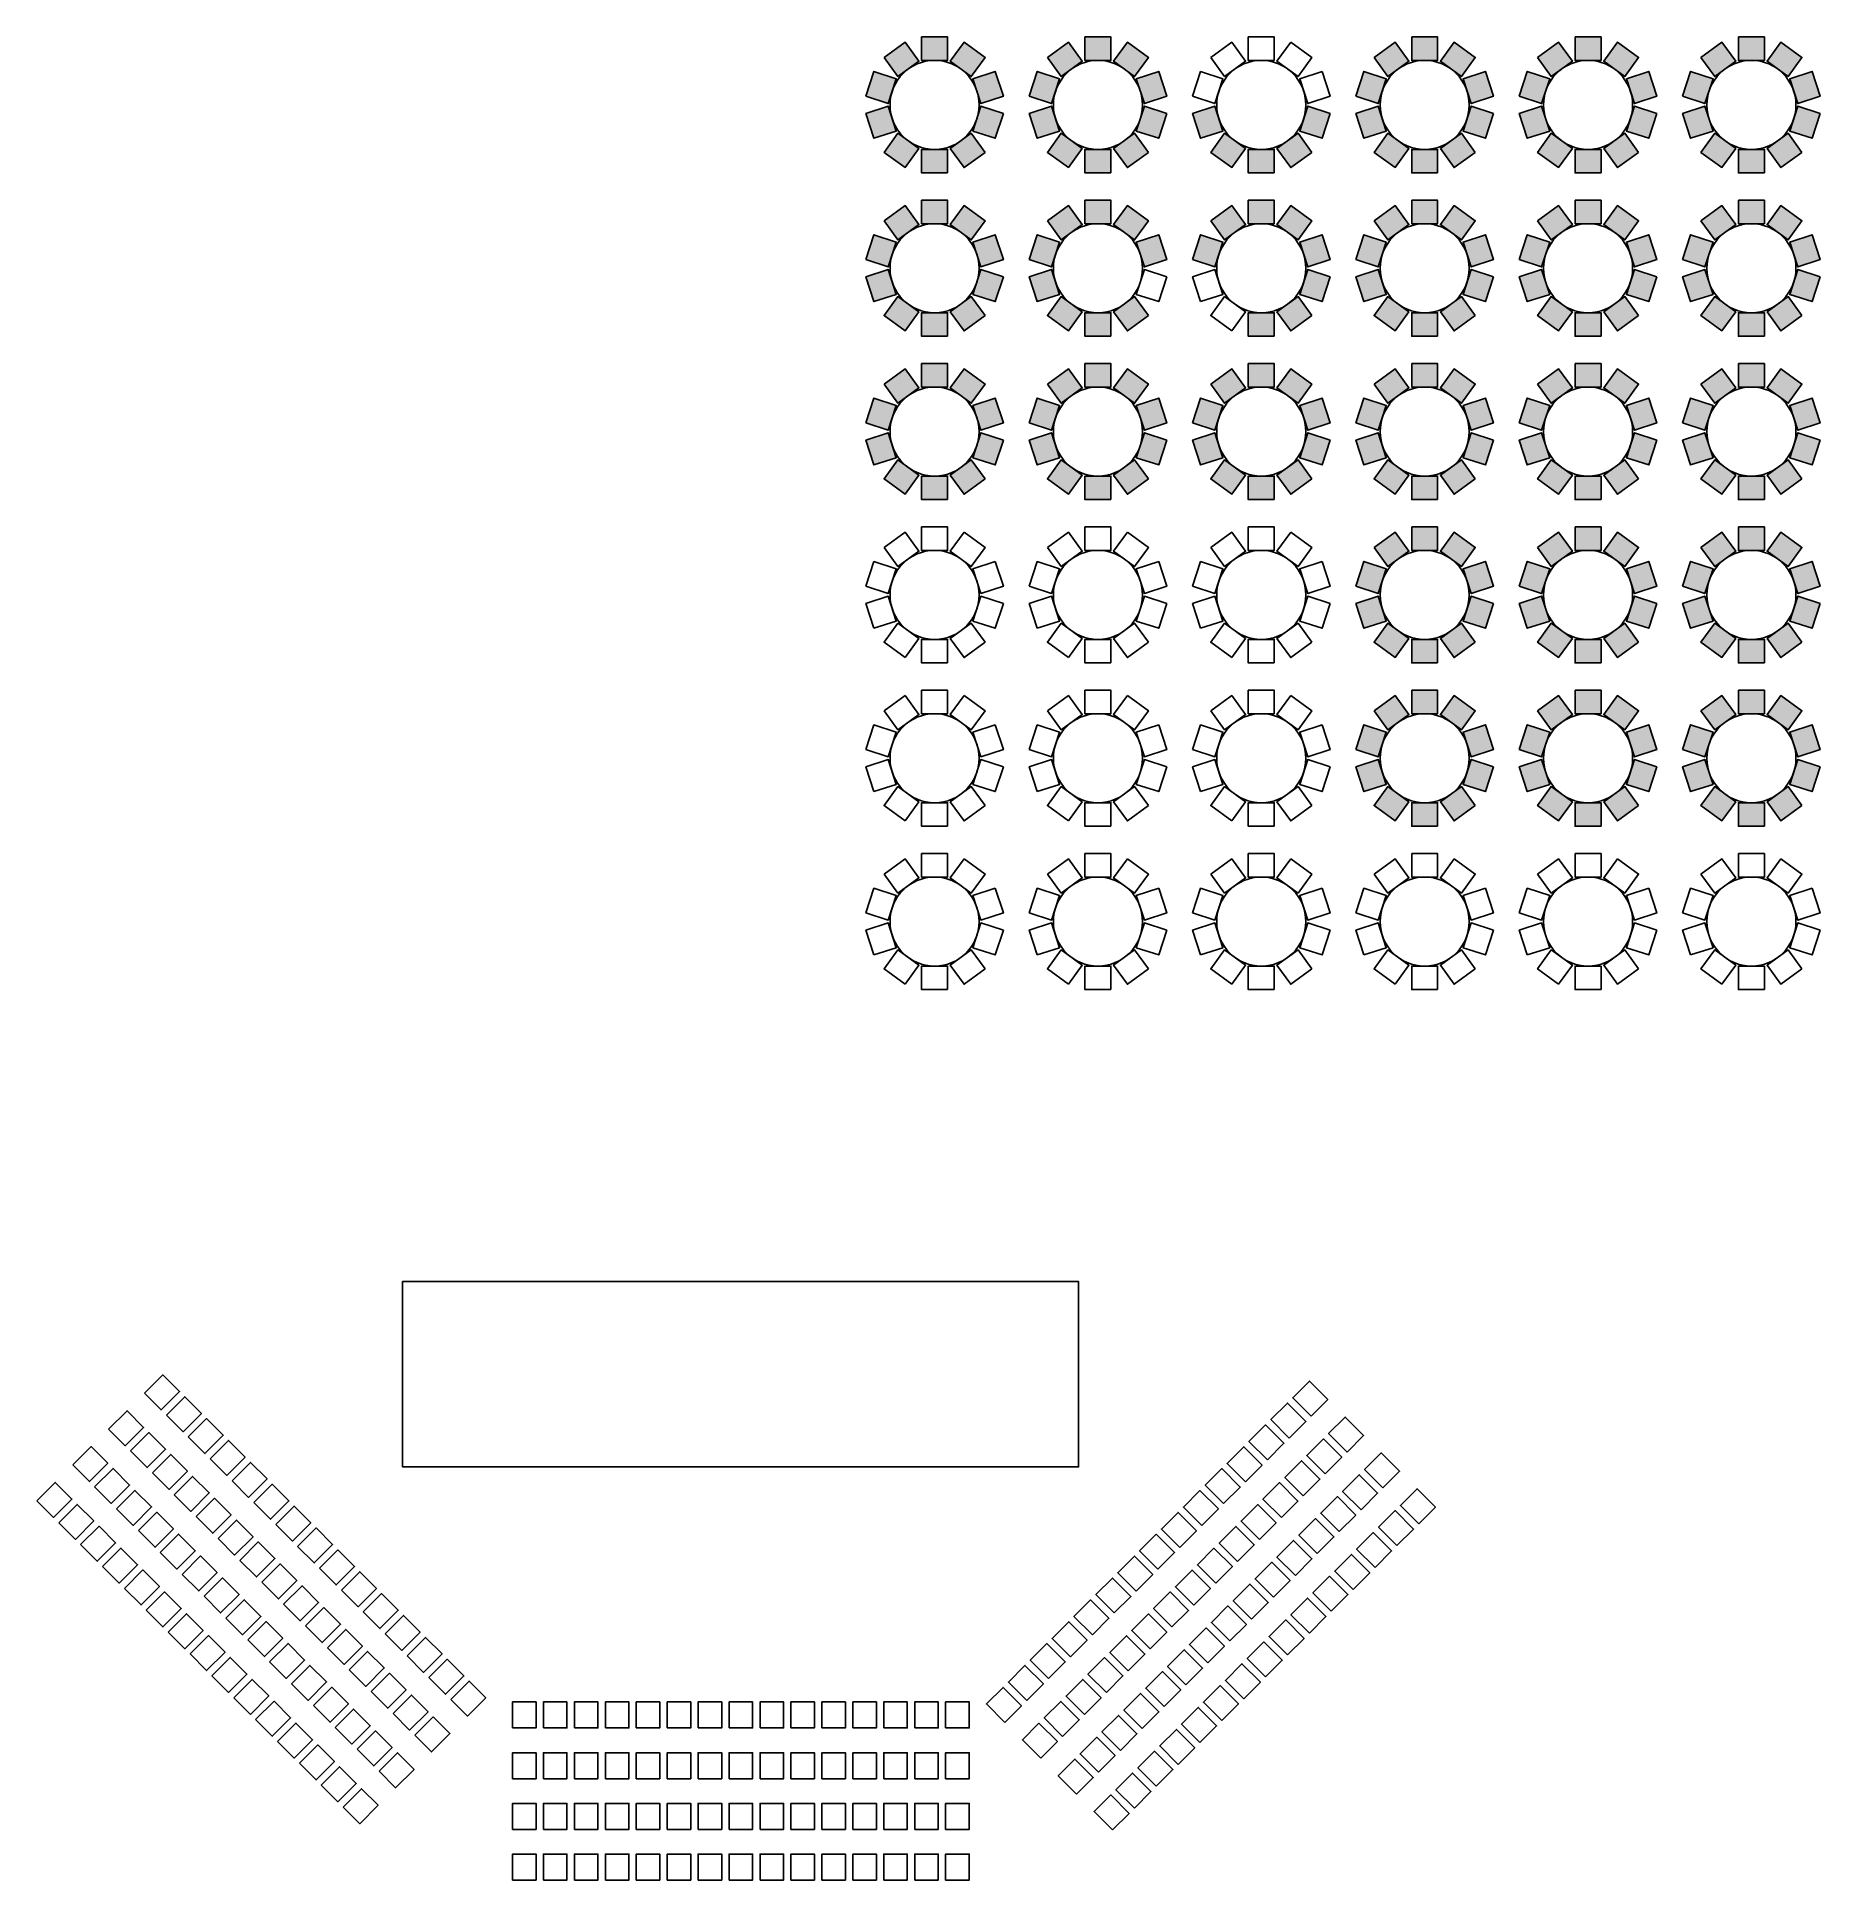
# Model space of a CAD drawing. Header units: metres. Extents: x 350 to 470, y 622 to 746.
import ezdxf

# ---------------------------------------------------------------- set-up
doc = ezdxf.new("R2010")
doc.units = ezdxf.units.M
doc.header["$MEASUREMENT"] = 0
doc.layers.add('Test', color=7, linetype='Continuous')

msp = doc.modelspace()

# ---------------------------------------------------------------- hatches: boundary and pattern name
at = {"layer": 'Test', "lineweight": 0, "true_color": 0x69e889, "transparency": 33554687}
h = msp.add_hatch(color=103, dxfattribs=at)
h.dxf.hatch_style = 1
h.paths.add_polyline_path([(409.3264, 746.256), (409.3264, 744.6727), (411.0764, 744.6727), (411.0764, 746.256)])
h = msp.add_hatch(color=103, dxfattribs=at)
h.dxf.hatch_style = 1
h.paths.add_polyline_path([(420.3264, 746.256), (420.3264, 744.6727), (422.0764, 744.6727), (422.0764, 746.256)])
at = {"layer": 'Test', "lineweight": 0, "true_color": 0x7876f4, "transparency": 33554687}
h = msp.add_hatch(color=171, dxfattribs=at)
h.dxf.hatch_style = 1
h.paths.add_polyline_path([(442.3264, 746.256), (442.3264, 744.6727), (444.0764, 744.6727), (444.0764, 746.256)])
h = msp.add_hatch(color=171, dxfattribs=at)
h.dxf.hatch_style = 1
h.paths.add_polyline_path([(453.3264, 746.256), (453.3264, 744.6727), (455.0764, 744.6727), (455.0764, 746.256)])
h = msp.add_hatch(color=171, dxfattribs=at)
h.dxf.hatch_style = 1
h.paths.add_polyline_path([(464.3264, 746.256), (464.3264, 744.6727), (466.0764, 744.6727), (466.0764, 746.256)])
at = {"layer": 'Test', "lineweight": 0, "true_color": 0x69e889, "transparency": 33554687}
h = msp.add_hatch(color=103, dxfattribs=at)
h.dxf.hatch_style = 1
h.paths.add_polyline_path([(406.7995, 744.8664), (407.7302, 743.5854), (409.1459, 744.6141), (408.2153, 745.895)])
h = msp.add_hatch(color=103, dxfattribs=at)
h.dxf.hatch_style = 1
h.paths.add_polyline_path([(412.1876, 745.895), (411.2569, 744.6141), (412.6727, 743.5854), (413.6033, 744.8664)])
h = msp.add_hatch(color=103, dxfattribs=at)
h.dxf.hatch_style = 1
h.paths.add_polyline_path([(417.7995, 744.8664), (418.7302, 743.5854), (420.1459, 744.6141), (419.2153, 745.895)])
h = msp.add_hatch(color=103, dxfattribs=at)
h.dxf.hatch_style = 1
h.paths.add_polyline_path([(423.1876, 745.895), (422.2569, 744.6141), (423.6727, 743.5854), (424.6033, 744.8664)])
at = {"layer": 'Test', "lineweight": 0, "true_color": 0x7876f4, "transparency": 33554687}
h = msp.add_hatch(color=171, dxfattribs=at)
h.dxf.hatch_style = 1
h.paths.add_polyline_path([(439.7995, 744.8664), (440.7302, 743.5854), (442.1459, 744.6141), (441.2153, 745.895)])
h = msp.add_hatch(color=171, dxfattribs=at)
h.dxf.hatch_style = 1
h.paths.add_polyline_path([(445.1876, 745.895), (444.2569, 744.6141), (445.6727, 743.5854), (446.6033, 744.8664)])
h = msp.add_hatch(color=171, dxfattribs=at)
h.dxf.hatch_style = 1
h.paths.add_polyline_path([(450.7995, 744.8664), (451.7302, 743.5854), (453.1459, 744.6141), (452.2153, 745.895)])
h = msp.add_hatch(color=171, dxfattribs=at)
h.dxf.hatch_style = 1
h.paths.add_polyline_path([(456.1876, 745.895), (455.2569, 744.6141), (456.6727, 743.5854), (457.6033, 744.8664)])
h = msp.add_hatch(color=171, dxfattribs=at)
h.dxf.hatch_style = 1
h.paths.add_polyline_path([(461.7995, 744.8664), (462.7302, 743.5854), (464.1459, 744.6141), (463.2153, 745.895)])
h = msp.add_hatch(color=171, dxfattribs=at)
h.dxf.hatch_style = 1
h.paths.add_polyline_path([(467.1876, 745.895), (466.2569, 744.6141), (467.6727, 743.5854), (468.6033, 744.8664)])
at = {"layer": 'Test', "lineweight": 0, "true_color": 0x69e889, "transparency": 33554687}
h = msp.add_hatch(color=103, dxfattribs=at)
h.dxf.hatch_style = 1
h.paths.add_polyline_path([(405.572, 742.2569), (407.0778, 741.7676), (407.6186, 743.4319), (406.1128, 743.9212)])
h = msp.add_hatch(color=103, dxfattribs=at)
h.dxf.hatch_style = 1
h.paths.add_polyline_path([(414.29, 743.9212), (412.7842, 743.4319), (413.325, 741.7676), (414.8308, 742.2569)])
h = msp.add_hatch(color=103, dxfattribs=at)
h.dxf.hatch_style = 1
h.paths.add_polyline_path([(416.572, 742.2569), (418.0778, 741.7676), (418.6186, 743.4319), (417.1128, 743.9212)])
h = msp.add_hatch(color=103, dxfattribs=at)
h.dxf.hatch_style = 1
h.paths.add_polyline_path([(425.29, 743.9212), (423.7842, 743.4319), (424.325, 741.7676), (425.8308, 742.2569)])
at = {"layer": 'Test', "lineweight": 0, "true_color": 0x7876f4, "transparency": 33554687}
h = msp.add_hatch(color=171, dxfattribs=at)
h.dxf.hatch_style = 1
h.paths.add_polyline_path([(438.572, 742.2569), (440.0778, 741.7676), (440.6186, 743.4319), (439.1128, 743.9212)])
h = msp.add_hatch(color=171, dxfattribs=at)
h.dxf.hatch_style = 1
h.paths.add_polyline_path([(447.29, 743.9212), (445.7842, 743.4319), (446.325, 741.7676), (447.8308, 742.2569)])
h = msp.add_hatch(color=171, dxfattribs=at)
h.dxf.hatch_style = 1
h.paths.add_polyline_path([(449.572, 742.2569), (451.0778, 741.7676), (451.6186, 743.4319), (450.1128, 743.9212)])
h = msp.add_hatch(color=171, dxfattribs=at)
h.dxf.hatch_style = 1
h.paths.add_polyline_path([(458.29, 743.9212), (456.7842, 743.4319), (457.325, 741.7676), (458.8308, 742.2569)])
h = msp.add_hatch(color=171, dxfattribs=at)
h.dxf.hatch_style = 1
h.paths.add_polyline_path([(460.572, 742.2569), (462.0778, 741.7676), (462.6186, 743.4319), (461.1128, 743.9212)])
h = msp.add_hatch(color=171, dxfattribs=at)
h.dxf.hatch_style = 1
h.paths.add_polyline_path([(469.29, 743.9212), (467.7842, 743.4319), (468.325, 741.7676), (469.8308, 742.2569)])
at = {"layer": 'Test', "lineweight": 0, "true_color": 0x69e889, "transparency": 33554687}
h = msp.add_hatch(color=103, dxfattribs=at)
h.dxf.hatch_style = 1
h.paths.add_polyline_path([(406.1128, 739.4242), (407.6186, 739.9135), (407.0778, 741.5778), (405.572, 741.0885)])
h = msp.add_hatch(color=103, dxfattribs=at)
h.dxf.hatch_style = 1
h.paths.add_polyline_path([(414.8308, 741.0885), (413.325, 741.5778), (412.7842, 739.9135), (414.29, 739.4242)])
h = msp.add_hatch(color=103, dxfattribs=at)
h.dxf.hatch_style = 1
h.paths.add_polyline_path([(417.1128, 739.4242), (418.6186, 739.9135), (418.0778, 741.5778), (416.572, 741.0885)])
h = msp.add_hatch(color=103, dxfattribs=at)
h.dxf.hatch_style = 1
h.paths.add_polyline_path([(425.8308, 741.0885), (424.325, 741.5778), (423.7842, 739.9135), (425.29, 739.4242)])
h = msp.add_hatch(color=103, dxfattribs=at)
h.dxf.hatch_style = 1
h.paths.add_polyline_path([(428.1128, 739.4242), (429.6186, 739.9135), (429.0778, 741.5778), (427.572, 741.0885)])
h = msp.add_hatch(color=103, dxfattribs=at)
h.dxf.hatch_style = 1
h.paths.add_polyline_path([(436.8308, 741.0885), (435.325, 741.5778), (434.7842, 739.9135), (436.29, 739.4242)])
at = {"layer": 'Test', "lineweight": 0, "true_color": 0x7876f4, "transparency": 33554687}
h = msp.add_hatch(color=171, dxfattribs=at)
h.dxf.hatch_style = 1
h.paths.add_polyline_path([(439.1128, 739.4242), (440.6186, 739.9135), (440.0778, 741.5778), (438.572, 741.0885)])
h = msp.add_hatch(color=171, dxfattribs=at)
h.dxf.hatch_style = 1
h.paths.add_polyline_path([(447.8308, 741.0885), (446.325, 741.5778), (445.7842, 739.9135), (447.29, 739.4242)])
h = msp.add_hatch(color=171, dxfattribs=at)
h.dxf.hatch_style = 1
h.paths.add_polyline_path([(450.1128, 739.4242), (451.6186, 739.9135), (451.0778, 741.5778), (449.572, 741.0885)])
h = msp.add_hatch(color=171, dxfattribs=at)
h.dxf.hatch_style = 1
h.paths.add_polyline_path([(458.8308, 741.0885), (457.325, 741.5778), (456.7842, 739.9135), (458.29, 739.4242)])
h = msp.add_hatch(color=171, dxfattribs=at)
h.dxf.hatch_style = 1
h.paths.add_polyline_path([(461.1128, 739.4242), (462.6186, 739.9135), (462.0778, 741.5778), (460.572, 741.0885)])
h = msp.add_hatch(color=171, dxfattribs=at)
h.dxf.hatch_style = 1
h.paths.add_polyline_path([(469.8308, 741.0885), (468.325, 741.5778), (467.7842, 739.9135), (469.29, 739.4242)])
at = {"layer": 'Test', "lineweight": 0, "true_color": 0x69e889, "transparency": 33554687}
h = msp.add_hatch(color=103, dxfattribs=at)
h.dxf.hatch_style = 1
h.paths.add_polyline_path([(408.2153, 737.4503), (409.1459, 738.7313), (407.7302, 739.7599), (406.7995, 738.479)])
h = msp.add_hatch(color=103, dxfattribs=at)
h.dxf.hatch_style = 1
h.paths.add_polyline_path([(411.0764, 737.0894), (411.0764, 738.6727), (409.3264, 738.6727), (409.3264, 737.0894)])
h = msp.add_hatch(color=103, dxfattribs=at)
h.dxf.hatch_style = 1
h.paths.add_polyline_path([(413.6033, 738.479), (412.6727, 739.7599), (411.2569, 738.7313), (412.1876, 737.4503)])
h = msp.add_hatch(color=103, dxfattribs=at)
h.dxf.hatch_style = 1
h.paths.add_polyline_path([(419.2153, 737.4503), (420.1459, 738.7313), (418.7302, 739.7599), (417.7995, 738.479)])
h = msp.add_hatch(color=103, dxfattribs=at)
h.dxf.hatch_style = 1
h.paths.add_polyline_path([(422.0764, 737.0894), (422.0764, 738.6727), (420.3264, 738.6727), (420.3264, 737.0894)])
h = msp.add_hatch(color=103, dxfattribs=at)
h.dxf.hatch_style = 1
h.paths.add_polyline_path([(424.6033, 738.479), (423.6727, 739.7599), (422.2569, 738.7313), (423.1876, 737.4503)])
h = msp.add_hatch(color=103, dxfattribs=at)
h.dxf.hatch_style = 1
h.paths.add_polyline_path([(430.2153, 737.4503), (431.1459, 738.7313), (429.7302, 739.7599), (428.7995, 738.479)])
h = msp.add_hatch(color=103, dxfattribs=at)
h.dxf.hatch_style = 1
h.paths.add_polyline_path([(433.0764, 737.0894), (433.0764, 738.6727), (431.3264, 738.6727), (431.3264, 737.0894)])
h = msp.add_hatch(color=103, dxfattribs=at)
h.dxf.hatch_style = 1
h.paths.add_polyline_path([(435.6033, 738.479), (434.6727, 739.7599), (433.2569, 738.7313), (434.1876, 737.4503)])
at = {"layer": 'Test', "lineweight": 0, "true_color": 0x7876f4, "transparency": 33554687}
h = msp.add_hatch(color=171, dxfattribs=at)
h.dxf.hatch_style = 1
h.paths.add_polyline_path([(441.2153, 737.4503), (442.1459, 738.7313), (440.7302, 739.7599), (439.7995, 738.479)])
h = msp.add_hatch(color=171, dxfattribs=at)
h.dxf.hatch_style = 1
h.paths.add_polyline_path([(444.0764, 737.0894), (444.0764, 738.6727), (442.3264, 738.6727), (442.3264, 737.0894)])
h = msp.add_hatch(color=171, dxfattribs=at)
h.dxf.hatch_style = 1
h.paths.add_polyline_path([(446.6033, 738.479), (445.6727, 739.7599), (444.2569, 738.7313), (445.1876, 737.4503)])
h = msp.add_hatch(color=171, dxfattribs=at)
h.dxf.hatch_style = 1
h.paths.add_polyline_path([(452.2153, 737.4503), (453.1459, 738.7313), (451.7302, 739.7599), (450.7995, 738.479)])
h = msp.add_hatch(color=171, dxfattribs=at)
h.dxf.hatch_style = 1
h.paths.add_polyline_path([(455.0764, 737.0894), (455.0764, 738.6727), (453.3264, 738.6727), (453.3264, 737.0894)])
h = msp.add_hatch(color=171, dxfattribs=at)
h.dxf.hatch_style = 1
h.paths.add_polyline_path([(457.6033, 738.479), (456.6727, 739.7599), (455.2569, 738.7313), (456.1876, 737.4503)])
h = msp.add_hatch(color=171, dxfattribs=at)
h.dxf.hatch_style = 1
h.paths.add_polyline_path([(463.2153, 737.4503), (464.1459, 738.7313), (462.7302, 739.7599), (461.7995, 738.479)])
h = msp.add_hatch(color=171, dxfattribs=at)
h.dxf.hatch_style = 1
h.paths.add_polyline_path([(466.0764, 737.0894), (466.0764, 738.6727), (464.3264, 738.6727), (464.3264, 737.0894)])
h = msp.add_hatch(color=171, dxfattribs=at)
h.dxf.hatch_style = 1
h.paths.add_polyline_path([(468.6033, 738.479), (467.6727, 739.7599), (466.2569, 738.7313), (467.1876, 737.4503)])
at = {"layer": 'Test', "lineweight": 0, "true_color": 0x69e889, "transparency": 33554687}
h = msp.add_hatch(color=103, dxfattribs=at)
h.dxf.hatch_style = 1
h.paths.add_polyline_path([(409.3264, 735.256), (409.3264, 733.6727), (411.0764, 733.6727), (411.0764, 735.256)])
h = msp.add_hatch(color=103, dxfattribs=at)
h.dxf.hatch_style = 1
h.paths.add_polyline_path([(420.3264, 735.256), (420.3264, 733.6727), (422.0764, 733.6727), (422.0764, 735.256)])
h = msp.add_hatch(color=103, dxfattribs=at)
h.dxf.hatch_style = 1
h.paths.add_polyline_path([(431.3264, 735.256), (431.3264, 733.6727), (433.0764, 733.6727), (433.0764, 735.256)])
at = {"layer": 'Test', "lineweight": 0, "true_color": 0x7876f4, "transparency": 33554687}
h = msp.add_hatch(color=171, dxfattribs=at)
h.dxf.hatch_style = 1
h.paths.add_polyline_path([(442.3264, 735.256), (442.3264, 733.6727), (444.0764, 733.6727), (444.0764, 735.256)])
h = msp.add_hatch(color=171, dxfattribs=at)
h.dxf.hatch_style = 1
h.paths.add_polyline_path([(453.3264, 735.256), (453.3264, 733.6727), (455.0764, 733.6727), (455.0764, 735.256)])
h = msp.add_hatch(color=171, dxfattribs=at)
h.dxf.hatch_style = 1
h.paths.add_polyline_path([(464.3264, 735.256), (464.3264, 733.6727), (466.0764, 733.6727), (466.0764, 735.256)])
at = {"layer": 'Test', "lineweight": 0, "true_color": 0x69e889, "transparency": 33554687}
h = msp.add_hatch(color=103, dxfattribs=at)
h.dxf.hatch_style = 1
h.paths.add_polyline_path([(406.7995, 733.8664), (407.7302, 732.5854), (409.1459, 733.6141), (408.2153, 734.895)])
h = msp.add_hatch(color=103, dxfattribs=at)
h.dxf.hatch_style = 1
h.paths.add_polyline_path([(412.1876, 734.895), (411.2569, 733.6141), (412.6727, 732.5854), (413.6033, 733.8664)])
h = msp.add_hatch(color=103, dxfattribs=at)
h.dxf.hatch_style = 1
h.paths.add_polyline_path([(417.7995, 733.8664), (418.7302, 732.5854), (420.1459, 733.6141), (419.2153, 734.895)])
h = msp.add_hatch(color=103, dxfattribs=at)
h.dxf.hatch_style = 1
h.paths.add_polyline_path([(423.1876, 734.895), (422.2569, 733.6141), (423.6727, 732.5854), (424.6033, 733.8664)])
h = msp.add_hatch(color=103, dxfattribs=at)
h.dxf.hatch_style = 1
h.paths.add_polyline_path([(428.7995, 733.8664), (429.7302, 732.5854), (431.1459, 733.6141), (430.2153, 734.895)])
h = msp.add_hatch(color=103, dxfattribs=at)
h.dxf.hatch_style = 1
h.paths.add_polyline_path([(434.1876, 734.895), (433.2569, 733.6141), (434.6727, 732.5854), (435.6033, 733.8664)])
at = {"layer": 'Test', "lineweight": 0, "true_color": 0x7876f4, "transparency": 33554687}
h = msp.add_hatch(color=171, dxfattribs=at)
h.dxf.hatch_style = 1
h.paths.add_polyline_path([(439.7995, 733.8664), (440.7302, 732.5854), (442.1459, 733.6141), (441.2153, 734.895)])
h = msp.add_hatch(color=171, dxfattribs=at)
h.dxf.hatch_style = 1
h.paths.add_polyline_path([(445.1876, 734.895), (444.2569, 733.6141), (445.6727, 732.5854), (446.6033, 733.8664)])
h = msp.add_hatch(color=171, dxfattribs=at)
h.dxf.hatch_style = 1
h.paths.add_polyline_path([(450.7995, 733.8664), (451.7302, 732.5854), (453.1459, 733.6141), (452.2153, 734.895)])
h = msp.add_hatch(color=171, dxfattribs=at)
h.dxf.hatch_style = 1
h.paths.add_polyline_path([(456.1876, 734.895), (455.2569, 733.6141), (456.6727, 732.5854), (457.6033, 733.8664)])
h = msp.add_hatch(color=171, dxfattribs=at)
h.dxf.hatch_style = 1
h.paths.add_polyline_path([(461.7995, 733.8664), (462.7302, 732.5854), (464.1459, 733.6141), (463.2153, 734.895)])
h = msp.add_hatch(color=171, dxfattribs=at)
h.dxf.hatch_style = 1
h.paths.add_polyline_path([(467.1876, 734.895), (466.2569, 733.6141), (467.6727, 732.5854), (468.6033, 733.8664)])
at = {"layer": 'Test', "lineweight": 0, "true_color": 0x69e889, "transparency": 33554687}
h = msp.add_hatch(color=103, dxfattribs=at)
h.dxf.hatch_style = 1
h.paths.add_polyline_path([(405.572, 731.2569), (407.0778, 730.7676), (407.6186, 732.4319), (406.1128, 732.9212)])
h = msp.add_hatch(color=103, dxfattribs=at)
h.dxf.hatch_style = 1
h.paths.add_polyline_path([(414.29, 732.9212), (412.7842, 732.4319), (413.325, 730.7676), (414.8308, 731.2569)])
h = msp.add_hatch(color=103, dxfattribs=at)
h.dxf.hatch_style = 1
h.paths.add_polyline_path([(416.572, 731.2569), (418.0778, 730.7676), (418.6186, 732.4319), (417.1128, 732.9212)])
h = msp.add_hatch(color=103, dxfattribs=at)
h.dxf.hatch_style = 1
h.paths.add_polyline_path([(425.29, 732.9212), (423.7842, 732.4319), (424.325, 730.7676), (425.8308, 731.2569)])
h = msp.add_hatch(color=103, dxfattribs=at)
h.dxf.hatch_style = 1
h.paths.add_polyline_path([(427.572, 731.2569), (429.0778, 730.7676), (429.6186, 732.4319), (428.1128, 732.9212)])
h = msp.add_hatch(color=103, dxfattribs=at)
h.dxf.hatch_style = 1
h.paths.add_polyline_path([(436.29, 732.9212), (434.7842, 732.4319), (435.325, 730.7676), (436.8308, 731.2569)])
at = {"layer": 'Test', "lineweight": 0, "true_color": 0x7876f4, "transparency": 33554687}
h = msp.add_hatch(color=171, dxfattribs=at)
h.dxf.hatch_style = 1
h.paths.add_polyline_path([(438.572, 731.2569), (440.0778, 730.7676), (440.6186, 732.4319), (439.1128, 732.9212)])
h = msp.add_hatch(color=171, dxfattribs=at)
h.dxf.hatch_style = 1
h.paths.add_polyline_path([(447.29, 732.9212), (445.7842, 732.4319), (446.325, 730.7676), (447.8308, 731.2569)])
h = msp.add_hatch(color=171, dxfattribs=at)
h.dxf.hatch_style = 1
h.paths.add_polyline_path([(449.572, 731.2569), (451.0778, 730.7676), (451.6186, 732.4319), (450.1128, 732.9212)])
h = msp.add_hatch(color=171, dxfattribs=at)
h.dxf.hatch_style = 1
h.paths.add_polyline_path([(458.29, 732.9212), (456.7842, 732.4319), (457.325, 730.7676), (458.8308, 731.2569)])
h = msp.add_hatch(color=171, dxfattribs=at)
h.dxf.hatch_style = 1
h.paths.add_polyline_path([(460.572, 731.2569), (462.0778, 730.7676), (462.6186, 732.4319), (461.1128, 732.9212)])
h = msp.add_hatch(color=171, dxfattribs=at)
h.dxf.hatch_style = 1
h.paths.add_polyline_path([(469.29, 732.9212), (467.7842, 732.4319), (468.325, 730.7676), (469.8308, 731.2569)])
at = {"layer": 'Test', "lineweight": 0, "true_color": 0x69e889, "transparency": 33554687}
h = msp.add_hatch(color=103, dxfattribs=at)
h.dxf.hatch_style = 1
h.paths.add_polyline_path([(406.1128, 728.4242), (407.6186, 728.9135), (407.0778, 730.5778), (405.572, 730.0885)])
h = msp.add_hatch(color=103, dxfattribs=at)
h.dxf.hatch_style = 1
h.paths.add_polyline_path([(414.8308, 730.0885), (413.325, 730.5778), (412.7842, 728.9135), (414.29, 728.4242)])
h = msp.add_hatch(color=103, dxfattribs=at)
h.dxf.hatch_style = 1
h.paths.add_polyline_path([(417.1128, 728.4242), (418.6186, 728.9135), (418.0778, 730.5778), (416.572, 730.0885)])
h = msp.add_hatch(color=103, dxfattribs=at)
h.dxf.hatch_style = 1
h.paths.add_polyline_path([(436.8308, 730.0885), (435.325, 730.5778), (434.7842, 728.9135), (436.29, 728.4242)])
at = {"layer": 'Test', "lineweight": 0, "true_color": 0x7876f4, "transparency": 33554687}
h = msp.add_hatch(color=171, dxfattribs=at)
h.dxf.hatch_style = 1
h.paths.add_polyline_path([(439.1128, 728.4242), (440.6186, 728.9135), (440.0778, 730.5778), (438.572, 730.0885)])
h = msp.add_hatch(color=171, dxfattribs=at)
h.dxf.hatch_style = 1
h.paths.add_polyline_path([(447.8308, 730.0885), (446.325, 730.5778), (445.7842, 728.9135), (447.29, 728.4242)])
h = msp.add_hatch(color=171, dxfattribs=at)
h.dxf.hatch_style = 1
h.paths.add_polyline_path([(450.1128, 728.4242), (451.6186, 728.9135), (451.0778, 730.5778), (449.572, 730.0885)])
h = msp.add_hatch(color=171, dxfattribs=at)
h.dxf.hatch_style = 1
h.paths.add_polyline_path([(458.8308, 730.0885), (457.325, 730.5778), (456.7842, 728.9135), (458.29, 728.4242)])
h = msp.add_hatch(color=171, dxfattribs=at)
h.dxf.hatch_style = 1
h.paths.add_polyline_path([(461.1128, 728.4242), (462.6186, 728.9135), (462.0778, 730.5778), (460.572, 730.0885)])
h = msp.add_hatch(color=171, dxfattribs=at)
h.dxf.hatch_style = 1
h.paths.add_polyline_path([(469.8308, 730.0885), (468.325, 730.5778), (467.7842, 728.9135), (469.29, 728.4242)])
at = {"layer": 'Test', "lineweight": 0, "true_color": 0x69e889, "transparency": 33554687}
h = msp.add_hatch(color=103, dxfattribs=at)
h.dxf.hatch_style = 1
h.paths.add_polyline_path([(408.2153, 726.4503), (409.1459, 727.7313), (407.7302, 728.7599), (406.7995, 727.479)])
h = msp.add_hatch(color=103, dxfattribs=at)
h.dxf.hatch_style = 1
h.paths.add_polyline_path([(413.6033, 727.479), (412.6727, 728.7599), (411.2569, 727.7313), (412.1876, 726.4503)])
h = msp.add_hatch(color=103, dxfattribs=at)
h.dxf.hatch_style = 1
h.paths.add_polyline_path([(419.2153, 726.4503), (420.1459, 727.7313), (418.7302, 728.7599), (417.7995, 727.479)])
h = msp.add_hatch(color=103, dxfattribs=at)
h.dxf.hatch_style = 1
h.paths.add_polyline_path([(424.6033, 727.479), (423.6727, 728.7599), (422.2569, 727.7313), (423.1876, 726.4503)])
h = msp.add_hatch(color=103, dxfattribs=at)
h.dxf.hatch_style = 1
h.paths.add_polyline_path([(435.6033, 727.479), (434.6727, 728.7599), (433.2569, 727.7313), (434.1876, 726.4503)])
at = {"layer": 'Test', "lineweight": 0, "true_color": 0x7876f4, "transparency": 33554687}
h = msp.add_hatch(color=171, dxfattribs=at)
h.dxf.hatch_style = 1
h.paths.add_polyline_path([(441.2153, 726.4503), (442.1459, 727.7313), (440.7302, 728.7599), (439.7995, 727.479)])
h = msp.add_hatch(color=171, dxfattribs=at)
h.dxf.hatch_style = 1
h.paths.add_polyline_path([(446.6033, 727.479), (445.6727, 728.7599), (444.2569, 727.7313), (445.1876, 726.4503)])
at = {"layer": 'Test', "lineweight": 0, "true_color": 0xf47676, "transparency": 33554687}
h = msp.add_hatch(color=11, dxfattribs=at)
h.dxf.hatch_style = 1
h.paths.add_polyline_path([(452.2153, 726.4503), (453.1459, 727.7313), (451.7302, 728.7599), (450.7995, 727.479)])
at = {"layer": 'Test', "lineweight": 0, "true_color": 0x7876f4, "transparency": 33554687}
h = msp.add_hatch(color=171, dxfattribs=at)
h.dxf.hatch_style = 1
h.paths.add_polyline_path([(457.6033, 727.479), (456.6727, 728.7599), (455.2569, 727.7313), (456.1876, 726.4503)])
h = msp.add_hatch(color=171, dxfattribs=at)
h.dxf.hatch_style = 1
h.paths.add_polyline_path([(463.2153, 726.4503), (464.1459, 727.7313), (462.7302, 728.7599), (461.7995, 727.479)])
h = msp.add_hatch(color=171, dxfattribs=at)
h.dxf.hatch_style = 1
h.paths.add_polyline_path([(468.6033, 727.479), (467.6727, 728.7599), (466.2569, 727.7313), (467.1876, 726.4503)])
at = {"layer": 'Test', "lineweight": 0, "true_color": 0x69e889, "transparency": 33554687}
h = msp.add_hatch(color=103, dxfattribs=at)
h.dxf.hatch_style = 1
h.paths.add_polyline_path([(411.0764, 726.0894), (411.0764, 727.6727), (409.3264, 727.6727), (409.3264, 726.0894)])
h = msp.add_hatch(color=103, dxfattribs=at)
h.dxf.hatch_style = 1
h.paths.add_polyline_path([(422.0764, 726.0894), (422.0764, 727.6727), (420.3264, 727.6727), (420.3264, 726.0894)])
h = msp.add_hatch(color=103, dxfattribs=at)
h.dxf.hatch_style = 1
h.paths.add_polyline_path([(433.0764, 726.0894), (433.0764, 727.6727), (431.3264, 727.6727), (431.3264, 726.0894)])
at = {"layer": 'Test', "lineweight": 0, "true_color": 0x7876f4, "transparency": 33554687}
h = msp.add_hatch(color=171, dxfattribs=at)
h.dxf.hatch_style = 1
h.paths.add_polyline_path([(444.0764, 726.0894), (444.0764, 727.6727), (442.3264, 727.6727), (442.3264, 726.0894)])
h = msp.add_hatch(color=171, dxfattribs=at)
h.dxf.hatch_style = 1
h.paths.add_polyline_path([(455.0764, 726.0894), (455.0764, 727.6727), (453.3264, 727.6727), (453.3264, 726.0894)])
h = msp.add_hatch(color=171, dxfattribs=at)
h.dxf.hatch_style = 1
h.paths.add_polyline_path([(466.0764, 726.0894), (466.0764, 727.6727), (464.3264, 727.6727), (464.3264, 726.0894)])
at = {"layer": 'Test', "lineweight": 0, "true_color": 0x69e889, "transparency": 33554687}
h = msp.add_hatch(color=103, dxfattribs=at)
h.dxf.hatch_style = 1
h.paths.add_polyline_path([(406.7995, 722.8664), (407.7302, 721.5854), (409.1459, 722.6141), (408.2153, 723.895)])
h = msp.add_hatch(color=103, dxfattribs=at)
h.dxf.hatch_style = 1
h.paths.add_polyline_path([(409.3264, 724.256), (409.3264, 722.6727), (411.0764, 722.6727), (411.0764, 724.256)])
h = msp.add_hatch(color=103, dxfattribs=at)
h.dxf.hatch_style = 1
h.paths.add_polyline_path([(412.1876, 723.895), (411.2569, 722.6141), (412.6727, 721.5854), (413.6033, 722.8664)])
h = msp.add_hatch(color=103, dxfattribs=at)
h.dxf.hatch_style = 1
h.paths.add_polyline_path([(417.7995, 722.8664), (418.7302, 721.5854), (420.1459, 722.6141), (419.2153, 723.895)])
h = msp.add_hatch(color=103, dxfattribs=at)
h.dxf.hatch_style = 1
h.paths.add_polyline_path([(420.3264, 724.256), (420.3264, 722.6727), (422.0764, 722.6727), (422.0764, 724.256)])
h = msp.add_hatch(color=103, dxfattribs=at)
h.dxf.hatch_style = 1
h.paths.add_polyline_path([(423.1876, 723.895), (422.2569, 722.6141), (423.6727, 721.5854), (424.6033, 722.8664)])
h = msp.add_hatch(color=103, dxfattribs=at)
h.dxf.hatch_style = 1
h.paths.add_polyline_path([(428.7995, 722.8664), (429.7302, 721.5854), (431.1459, 722.6141), (430.2153, 723.895)])
h = msp.add_hatch(color=103, dxfattribs=at)
h.dxf.hatch_style = 1
h.paths.add_polyline_path([(431.3264, 724.256), (431.3264, 722.6727), (433.0764, 722.6727), (433.0764, 724.256)])
h = msp.add_hatch(color=103, dxfattribs=at)
h.dxf.hatch_style = 1
h.paths.add_polyline_path([(434.1876, 723.895), (433.2569, 722.6141), (434.6727, 721.5854), (435.6033, 722.8664)])
at = {"layer": 'Test', "lineweight": 0, "true_color": 0x7876f4, "transparency": 33554687}
h = msp.add_hatch(color=171, dxfattribs=at)
h.dxf.hatch_style = 1
h.paths.add_polyline_path([(439.7995, 722.8664), (440.7302, 721.5854), (442.1459, 722.6141), (441.2153, 723.895)])
h = msp.add_hatch(color=171, dxfattribs=at)
h.dxf.hatch_style = 1
h.paths.add_polyline_path([(442.3264, 724.256), (442.3264, 722.6727), (444.0764, 722.6727), (444.0764, 724.256)])
h = msp.add_hatch(color=171, dxfattribs=at)
h.dxf.hatch_style = 1
h.paths.add_polyline_path([(445.1876, 723.895), (444.2569, 722.6141), (445.6727, 721.5854), (446.6033, 722.8664)])
h = msp.add_hatch(color=171, dxfattribs=at)
h.dxf.hatch_style = 1
h.paths.add_polyline_path([(450.7995, 722.8664), (451.7302, 721.5854), (453.1459, 722.6141), (452.2153, 723.895)])
h = msp.add_hatch(color=171, dxfattribs=at)
h.dxf.hatch_style = 1
h.paths.add_polyline_path([(453.3264, 724.256), (453.3264, 722.6727), (455.0764, 722.6727), (455.0764, 724.256)])
h = msp.add_hatch(color=171, dxfattribs=at)
h.dxf.hatch_style = 1
h.paths.add_polyline_path([(456.1876, 723.895), (455.2569, 722.6141), (456.6727, 721.5854), (457.6033, 722.8664)])
h = msp.add_hatch(color=171, dxfattribs=at)
h.dxf.hatch_style = 1
h.paths.add_polyline_path([(461.7995, 722.8664), (462.7302, 721.5854), (464.1459, 722.6141), (463.2153, 723.895)])
h = msp.add_hatch(color=171, dxfattribs=at)
h.dxf.hatch_style = 1
h.paths.add_polyline_path([(464.3264, 724.256), (464.3264, 722.6727), (466.0764, 722.6727), (466.0764, 724.256)])
h = msp.add_hatch(color=171, dxfattribs=at)
h.dxf.hatch_style = 1
h.paths.add_polyline_path([(467.1876, 723.895), (466.2569, 722.6141), (467.6727, 721.5854), (468.6033, 722.8664)])
at = {"layer": 'Test', "lineweight": 0, "true_color": 0x69e889, "transparency": 33554687}
h = msp.add_hatch(color=103, dxfattribs=at)
h.dxf.hatch_style = 1
h.paths.add_polyline_path([(405.572, 720.2569), (407.0778, 719.7676), (407.6186, 721.4319), (406.1128, 721.9212)])
h = msp.add_hatch(color=103, dxfattribs=at)
h.dxf.hatch_style = 1
h.paths.add_polyline_path([(414.29, 721.9212), (412.7842, 721.4319), (413.325, 719.7676), (414.8308, 720.2569)])
h = msp.add_hatch(color=103, dxfattribs=at)
h.dxf.hatch_style = 1
h.paths.add_polyline_path([(416.572, 720.2569), (418.0778, 719.7676), (418.6186, 721.4319), (417.1128, 721.9212)])
h = msp.add_hatch(color=103, dxfattribs=at)
h.dxf.hatch_style = 1
h.paths.add_polyline_path([(425.29, 721.9212), (423.7842, 721.4319), (424.325, 719.7676), (425.8308, 720.2569)])
h = msp.add_hatch(color=103, dxfattribs=at)
h.dxf.hatch_style = 1
h.paths.add_polyline_path([(427.572, 720.2569), (429.0778, 719.7676), (429.6186, 721.4319), (428.1128, 721.9212)])
h = msp.add_hatch(color=103, dxfattribs=at)
h.dxf.hatch_style = 1
h.paths.add_polyline_path([(436.29, 721.9212), (434.7842, 721.4319), (435.325, 719.7676), (436.8308, 720.2569)])
at = {"layer": 'Test', "lineweight": 0, "true_color": 0x7876f4, "transparency": 33554687}
h = msp.add_hatch(color=171, dxfattribs=at)
h.dxf.hatch_style = 1
h.paths.add_polyline_path([(438.572, 720.2569), (440.0778, 719.7676), (440.6186, 721.4319), (439.1128, 721.9212)])
h = msp.add_hatch(color=171, dxfattribs=at)
h.dxf.hatch_style = 1
h.paths.add_polyline_path([(447.29, 721.9212), (445.7842, 721.4319), (446.325, 719.7676), (447.8308, 720.2569)])
at = {"layer": 'Test', "lineweight": 0, "true_color": 0xf47676, "transparency": 33554687}
h = msp.add_hatch(color=11, dxfattribs=at)
h.dxf.hatch_style = 1
h.paths.add_polyline_path([(449.572, 720.2569), (451.0778, 719.7676), (451.6186, 721.4319), (450.1128, 721.9212)])
at = {"layer": 'Test', "lineweight": 0, "true_color": 0x7876f4, "transparency": 33554687}
h = msp.add_hatch(color=171, dxfattribs=at)
h.dxf.hatch_style = 1
h.paths.add_polyline_path([(458.29, 721.9212), (456.7842, 721.4319), (457.325, 719.7676), (458.8308, 720.2569)])
h = msp.add_hatch(color=171, dxfattribs=at)
h.dxf.hatch_style = 1
h.paths.add_polyline_path([(460.572, 720.2569), (462.0778, 719.7676), (462.6186, 721.4319), (461.1128, 721.9212)])
h = msp.add_hatch(color=171, dxfattribs=at)
h.dxf.hatch_style = 1
h.paths.add_polyline_path([(469.29, 721.9212), (467.7842, 721.4319), (468.325, 719.7676), (469.8308, 720.2569)])
at = {"layer": 'Test', "lineweight": 0, "true_color": 0x69e889, "transparency": 33554687}
h = msp.add_hatch(color=103, dxfattribs=at)
h.dxf.hatch_style = 1
h.paths.add_polyline_path([(406.1128, 717.4242), (407.6186, 717.9135), (407.0778, 719.5778), (405.572, 719.0885)])
h = msp.add_hatch(color=103, dxfattribs=at)
h.dxf.hatch_style = 1
h.paths.add_polyline_path([(414.8308, 719.0885), (413.325, 719.5778), (412.7842, 717.9135), (414.29, 717.4242)])
h = msp.add_hatch(color=103, dxfattribs=at)
h.dxf.hatch_style = 1
h.paths.add_polyline_path([(417.1128, 717.4242), (418.6186, 717.9135), (418.0778, 719.5778), (416.572, 719.0885)])
h = msp.add_hatch(color=103, dxfattribs=at)
h.dxf.hatch_style = 1
h.paths.add_polyline_path([(425.8308, 719.0885), (424.325, 719.5778), (423.7842, 717.9135), (425.29, 717.4242)])
h = msp.add_hatch(color=103, dxfattribs=at)
h.dxf.hatch_style = 1
h.paths.add_polyline_path([(428.1128, 717.4242), (429.6186, 717.9135), (429.0778, 719.5778), (427.572, 719.0885)])
h = msp.add_hatch(color=103, dxfattribs=at)
h.dxf.hatch_style = 1
h.paths.add_polyline_path([(436.8308, 719.0885), (435.325, 719.5778), (434.7842, 717.9135), (436.29, 717.4242)])
at = {"layer": 'Test', "lineweight": 0, "true_color": 0x7876f4, "transparency": 33554687}
h = msp.add_hatch(color=171, dxfattribs=at)
h.dxf.hatch_style = 1
h.paths.add_polyline_path([(439.1128, 717.4242), (440.6186, 717.9135), (440.0778, 719.5778), (438.572, 719.0885)])
h = msp.add_hatch(color=171, dxfattribs=at)
h.dxf.hatch_style = 1
h.paths.add_polyline_path([(447.8308, 719.0885), (446.325, 719.5778), (445.7842, 717.9135), (447.29, 717.4242)])
h = msp.add_hatch(color=171, dxfattribs=at)
h.dxf.hatch_style = 1
h.paths.add_polyline_path([(450.1128, 717.4242), (451.6186, 717.9135), (451.0778, 719.5778), (449.572, 719.0885)])
h = msp.add_hatch(color=171, dxfattribs=at)
h.dxf.hatch_style = 1
h.paths.add_polyline_path([(458.8308, 719.0885), (457.325, 719.5778), (456.7842, 717.9135), (458.29, 717.4242)])
h = msp.add_hatch(color=171, dxfattribs=at)
h.dxf.hatch_style = 1
h.paths.add_polyline_path([(461.1128, 717.4242), (462.6186, 717.9135), (462.0778, 719.5778), (460.572, 719.0885)])
at = {"layer": 'Test', "lineweight": 0, "true_color": 0xf47676, "transparency": 33554687}
h = msp.add_hatch(color=11, dxfattribs=at)
h.dxf.hatch_style = 1
h.paths.add_polyline_path([(469.8308, 719.0885), (468.325, 719.5778), (467.7842, 717.9135), (469.29, 717.4242)])
at = {"layer": 'Test', "lineweight": 0, "true_color": 0x69e889, "transparency": 33554687}
h = msp.add_hatch(color=103, dxfattribs=at)
h.dxf.hatch_style = 1
h.paths.add_polyline_path([(408.2153, 715.4503), (409.1459, 716.7313), (407.7302, 717.7599), (406.7995, 716.479)])
h = msp.add_hatch(color=103, dxfattribs=at)
h.dxf.hatch_style = 1
h.paths.add_polyline_path([(413.6033, 716.479), (412.6727, 717.7599), (411.2569, 716.7313), (412.1876, 715.4503)])
h = msp.add_hatch(color=103, dxfattribs=at)
h.dxf.hatch_style = 1
h.paths.add_polyline_path([(419.2153, 715.4503), (420.1459, 716.7313), (418.7302, 717.7599), (417.7995, 716.479)])
h = msp.add_hatch(color=103, dxfattribs=at)
h.dxf.hatch_style = 1
h.paths.add_polyline_path([(424.6033, 716.479), (423.6727, 717.7599), (422.2569, 716.7313), (423.1876, 715.4503)])
h = msp.add_hatch(color=103, dxfattribs=at)
h.dxf.hatch_style = 1
h.paths.add_polyline_path([(430.2153, 715.4503), (431.1459, 716.7313), (429.7302, 717.7599), (428.7995, 716.479)])
h = msp.add_hatch(color=103, dxfattribs=at)
h.dxf.hatch_style = 1
h.paths.add_polyline_path([(435.6033, 716.479), (434.6727, 717.7599), (433.2569, 716.7313), (434.1876, 715.4503)])
at = {"layer": 'Test', "lineweight": 0, "true_color": 0x7876f4, "transparency": 33554687}
h = msp.add_hatch(color=171, dxfattribs=at)
h.dxf.hatch_style = 1
h.paths.add_polyline_path([(441.2153, 715.4503), (442.1459, 716.7313), (440.7302, 717.7599), (439.7995, 716.479)])
h = msp.add_hatch(color=171, dxfattribs=at)
h.dxf.hatch_style = 1
h.paths.add_polyline_path([(446.6033, 716.479), (445.6727, 717.7599), (444.2569, 716.7313), (445.1876, 715.4503)])
h = msp.add_hatch(color=171, dxfattribs=at)
h.dxf.hatch_style = 1
h.paths.add_polyline_path([(452.2153, 715.4503), (453.1459, 716.7313), (451.7302, 717.7599), (450.7995, 716.479)])
h = msp.add_hatch(color=171, dxfattribs=at)
h.dxf.hatch_style = 1
h.paths.add_polyline_path([(457.6033, 716.479), (456.6727, 717.7599), (455.2569, 716.7313), (456.1876, 715.4503)])
h = msp.add_hatch(color=171, dxfattribs=at)
h.dxf.hatch_style = 1
h.paths.add_polyline_path([(463.2153, 715.4503), (464.1459, 716.7313), (462.7302, 717.7599), (461.7995, 716.479)])
h = msp.add_hatch(color=171, dxfattribs=at)
h.dxf.hatch_style = 1
h.paths.add_polyline_path([(468.6033, 716.479), (467.6727, 717.7599), (466.2569, 716.7313), (467.1876, 715.4503)])
at = {"layer": 'Test', "lineweight": 0, "true_color": 0x69e889, "transparency": 33554687}
h = msp.add_hatch(color=103, dxfattribs=at)
h.dxf.hatch_style = 1
h.paths.add_polyline_path([(411.0764, 715.0894), (411.0764, 716.6727), (409.3264, 716.6727), (409.3264, 715.0894)])
h = msp.add_hatch(color=103, dxfattribs=at)
h.dxf.hatch_style = 1
h.paths.add_polyline_path([(422.0764, 715.0894), (422.0764, 716.6727), (420.3264, 716.6727), (420.3264, 715.0894)])
h = msp.add_hatch(color=103, dxfattribs=at)
h.dxf.hatch_style = 1
h.paths.add_polyline_path([(433.0764, 715.0894), (433.0764, 716.6727), (431.3264, 716.6727), (431.3264, 715.0894)])
at = {"layer": 'Test', "lineweight": 0, "true_color": 0x7876f4, "transparency": 33554687}
h = msp.add_hatch(color=171, dxfattribs=at)
h.dxf.hatch_style = 1
h.paths.add_polyline_path([(444.0764, 715.0894), (444.0764, 716.6727), (442.3264, 716.6727), (442.3264, 715.0894)])
h = msp.add_hatch(color=171, dxfattribs=at)
h.dxf.hatch_style = 1
h.paths.add_polyline_path([(455.0764, 715.0894), (455.0764, 716.6727), (453.3264, 716.6727), (453.3264, 715.0894)])
h = msp.add_hatch(color=171, dxfattribs=at)
h.dxf.hatch_style = 1
h.paths.add_polyline_path([(466.0764, 715.0894), (466.0764, 716.6727), (464.3264, 716.6727), (464.3264, 715.0894)])
h = msp.add_hatch(color=171, dxfattribs=at)
h.dxf.hatch_style = 1
h.paths.add_polyline_path([(439.7995, 711.8664), (440.7302, 710.5854), (442.1459, 711.6141), (441.2153, 712.895)])
h = msp.add_hatch(color=171, dxfattribs=at)
h.dxf.hatch_style = 1
h.paths.add_polyline_path([(442.3264, 713.256), (442.3264, 711.6727), (444.0764, 711.6727), (444.0764, 713.256)])
h = msp.add_hatch(color=171, dxfattribs=at)
h.dxf.hatch_style = 1
h.paths.add_polyline_path([(445.1876, 712.895), (444.2569, 711.6141), (445.6727, 710.5854), (446.6033, 711.8664)])
h = msp.add_hatch(color=171, dxfattribs=at)
h.dxf.hatch_style = 1
h.paths.add_polyline_path([(450.7995, 711.8664), (451.7302, 710.5854), (453.1459, 711.6141), (452.2153, 712.895)])
h = msp.add_hatch(color=171, dxfattribs=at)
h.dxf.hatch_style = 1
h.paths.add_polyline_path([(453.3264, 713.256), (453.3264, 711.6727), (455.0764, 711.6727), (455.0764, 713.256)])
h = msp.add_hatch(color=171, dxfattribs=at)
h.dxf.hatch_style = 1
h.paths.add_polyline_path([(456.1876, 712.895), (455.2569, 711.6141), (456.6727, 710.5854), (457.6033, 711.8664)])
h = msp.add_hatch(color=171, dxfattribs=at)
h.dxf.hatch_style = 1
h.paths.add_polyline_path([(461.7995, 711.8664), (462.7302, 710.5854), (464.1459, 711.6141), (463.2153, 712.895)])
h = msp.add_hatch(color=171, dxfattribs=at)
h.dxf.hatch_style = 1
h.paths.add_polyline_path([(464.3264, 713.256), (464.3264, 711.6727), (466.0764, 711.6727), (466.0764, 713.256)])
h = msp.add_hatch(color=171, dxfattribs=at)
h.dxf.hatch_style = 1
h.paths.add_polyline_path([(467.1876, 712.895), (466.2569, 711.6141), (467.6727, 710.5854), (468.6033, 711.8664)])
h = msp.add_hatch(color=171, dxfattribs=at)
h.dxf.hatch_style = 1
h.paths.add_polyline_path([(438.572, 709.2569), (440.0778, 708.7676), (440.6186, 710.4319), (439.1128, 710.9212)])
h = msp.add_hatch(color=171, dxfattribs=at)
h.dxf.hatch_style = 1
h.paths.add_polyline_path([(447.29, 710.9212), (445.7842, 710.4319), (446.325, 708.7676), (447.8308, 709.2569)])
at = {"layer": 'Test', "lineweight": 0, "true_color": 0xf47676, "transparency": 33554687}
h = msp.add_hatch(color=11, dxfattribs=at)
h.dxf.hatch_style = 1
h.paths.add_polyline_path([(449.572, 709.2569), (451.0778, 708.7676), (451.6186, 710.4319), (450.1128, 710.9212)])
at = {"layer": 'Test', "lineweight": 0, "true_color": 0x7876f4, "transparency": 33554687}
h = msp.add_hatch(color=171, dxfattribs=at)
h.dxf.hatch_style = 1
h.paths.add_polyline_path([(458.29, 710.9212), (456.7842, 710.4319), (457.325, 708.7676), (458.8308, 709.2569)])
h = msp.add_hatch(color=171, dxfattribs=at)
h.dxf.hatch_style = 1
h.paths.add_polyline_path([(460.572, 709.2569), (462.0778, 708.7676), (462.6186, 710.4319), (461.1128, 710.9212)])
h = msp.add_hatch(color=171, dxfattribs=at)
h.dxf.hatch_style = 1
h.paths.add_polyline_path([(469.29, 710.9212), (467.7842, 710.4319), (468.325, 708.7676), (469.8308, 709.2569)])
h = msp.add_hatch(color=171, dxfattribs=at)
h.dxf.hatch_style = 1
h.paths.add_polyline_path([(439.1128, 706.4242), (440.6186, 706.9135), (440.0778, 708.5778), (438.572, 708.0885)])
h = msp.add_hatch(color=171, dxfattribs=at)
h.dxf.hatch_style = 1
h.paths.add_polyline_path([(447.8308, 708.0885), (446.325, 708.5778), (445.7842, 706.9135), (447.29, 706.4242)])
h = msp.add_hatch(color=171, dxfattribs=at)
h.dxf.hatch_style = 1
h.paths.add_polyline_path([(450.1128, 706.4242), (451.6186, 706.9135), (451.0778, 708.5778), (449.572, 708.0885)])
h = msp.add_hatch(color=171, dxfattribs=at)
h.dxf.hatch_style = 1
h.paths.add_polyline_path([(458.8308, 708.0885), (457.325, 708.5778), (456.7842, 706.9135), (458.29, 706.4242)])
h = msp.add_hatch(color=171, dxfattribs=at)
h.dxf.hatch_style = 1
h.paths.add_polyline_path([(461.1128, 706.4242), (462.6186, 706.9135), (462.0778, 708.5778), (460.572, 708.0885)])
h = msp.add_hatch(color=171, dxfattribs=at)
h.dxf.hatch_style = 1
h.paths.add_polyline_path([(469.8308, 708.0885), (468.325, 708.5778), (467.7842, 706.9135), (469.29, 706.4242)])
h = msp.add_hatch(color=171, dxfattribs=at)
h.dxf.hatch_style = 1
h.paths.add_polyline_path([(441.2153, 704.4503), (442.1459, 705.7313), (440.7302, 706.7599), (439.7995, 705.479)])
h = msp.add_hatch(color=171, dxfattribs=at)
h.dxf.hatch_style = 1
h.paths.add_polyline_path([(446.6033, 705.479), (445.6727, 706.7599), (444.2569, 705.7313), (445.1876, 704.4503)])
h = msp.add_hatch(color=171, dxfattribs=at)
h.dxf.hatch_style = 1
h.paths.add_polyline_path([(452.2153, 704.4503), (453.1459, 705.7313), (451.7302, 706.7599), (450.7995, 705.479)])
h = msp.add_hatch(color=171, dxfattribs=at)
h.dxf.hatch_style = 1
h.paths.add_polyline_path([(457.6033, 705.479), (456.6727, 706.7599), (455.2569, 705.7313), (456.1876, 704.4503)])
at = {"layer": 'Test', "lineweight": 0, "true_color": 0xf47676, "transparency": 33554687}
h = msp.add_hatch(color=11, dxfattribs=at)
h.dxf.hatch_style = 1
h.paths.add_polyline_path([(463.2153, 704.4503), (464.1459, 705.7313), (462.7302, 706.7599), (461.7995, 705.479)])
at = {"layer": 'Test', "lineweight": 0, "true_color": 0x7876f4, "transparency": 33554687}
h = msp.add_hatch(color=171, dxfattribs=at)
h.dxf.hatch_style = 1
h.paths.add_polyline_path([(468.6033, 705.479), (467.6727, 706.7599), (466.2569, 705.7313), (467.1876, 704.4503)])
h = msp.add_hatch(color=171, dxfattribs=at)
h.dxf.hatch_style = 1
h.paths.add_polyline_path([(444.0764, 704.0894), (444.0764, 705.6727), (442.3264, 705.6727), (442.3264, 704.0894)])
h = msp.add_hatch(color=171, dxfattribs=at)
h.dxf.hatch_style = 1
h.paths.add_polyline_path([(455.0764, 704.0894), (455.0764, 705.6727), (453.3264, 705.6727), (453.3264, 704.0894)])
h = msp.add_hatch(color=171, dxfattribs=at)
h.dxf.hatch_style = 1
h.paths.add_polyline_path([(466.0764, 704.0894), (466.0764, 705.6727), (464.3264, 705.6727), (464.3264, 704.0894)])
h = msp.add_hatch(color=171, dxfattribs=at)
h.dxf.hatch_style = 1
h.paths.add_polyline_path([(439.7995, 700.8664), (440.7302, 699.5854), (442.1459, 700.6141), (441.2153, 701.895)])
h = msp.add_hatch(color=171, dxfattribs=at)
h.dxf.hatch_style = 1
h.paths.add_polyline_path([(442.3264, 702.256), (442.3264, 700.6727), (444.0764, 700.6727), (444.0764, 702.256)])
h = msp.add_hatch(color=171, dxfattribs=at)
h.dxf.hatch_style = 1
h.paths.add_polyline_path([(445.1876, 701.895), (444.2569, 700.6141), (445.6727, 699.5854), (446.6033, 700.8664)])
h = msp.add_hatch(color=171, dxfattribs=at)
h.dxf.hatch_style = 1
h.paths.add_polyline_path([(450.7995, 700.8664), (451.7302, 699.5854), (453.1459, 700.6141), (452.2153, 701.895)])
h = msp.add_hatch(color=171, dxfattribs=at)
h.dxf.hatch_style = 1
h.paths.add_polyline_path([(453.3264, 702.256), (453.3264, 700.6727), (455.0764, 700.6727), (455.0764, 702.256)])
h = msp.add_hatch(color=171, dxfattribs=at)
h.dxf.hatch_style = 1
h.paths.add_polyline_path([(456.1876, 701.895), (455.2569, 700.6141), (456.6727, 699.5854), (457.6033, 700.8664)])
h = msp.add_hatch(color=171, dxfattribs=at)
h.dxf.hatch_style = 1
h.paths.add_polyline_path([(461.7995, 700.8664), (462.7302, 699.5854), (464.1459, 700.6141), (463.2153, 701.895)])
h = msp.add_hatch(color=171, dxfattribs=at)
h.dxf.hatch_style = 1
h.paths.add_polyline_path([(464.3264, 702.256), (464.3264, 700.6727), (466.0764, 700.6727), (466.0764, 702.256)])
h = msp.add_hatch(color=171, dxfattribs=at)
h.dxf.hatch_style = 1
h.paths.add_polyline_path([(467.1876, 701.895), (466.2569, 700.6141), (467.6727, 699.5854), (468.6033, 700.8664)])
h = msp.add_hatch(color=171, dxfattribs=at)
h.dxf.hatch_style = 1
h.paths.add_polyline_path([(438.572, 698.2569), (440.0778, 697.7676), (440.6186, 699.4319), (439.1128, 699.9212)])
h = msp.add_hatch(color=171, dxfattribs=at)
h.dxf.hatch_style = 1
h.paths.add_polyline_path([(447.29, 699.9212), (445.7842, 699.4319), (446.325, 697.7676), (447.8308, 698.2569)])
h = msp.add_hatch(color=171, dxfattribs=at)
h.dxf.hatch_style = 1
h.paths.add_polyline_path([(449.572, 698.2569), (451.0778, 697.7676), (451.6186, 699.4319), (450.1128, 699.9212)])
h = msp.add_hatch(color=171, dxfattribs=at)
h.dxf.hatch_style = 1
h.paths.add_polyline_path([(458.29, 699.9212), (456.7842, 699.4319), (457.325, 697.7676), (458.8308, 698.2569)])
h = msp.add_hatch(color=171, dxfattribs=at)
h.dxf.hatch_style = 1
h.paths.add_polyline_path([(460.572, 698.2569), (462.0778, 697.7676), (462.6186, 699.4319), (461.1128, 699.9212)])
h = msp.add_hatch(color=171, dxfattribs=at)
h.dxf.hatch_style = 1
h.paths.add_polyline_path([(469.29, 699.9212), (467.7842, 699.4319), (468.325, 697.7676), (469.8308, 698.2569)])
h = msp.add_hatch(color=171, dxfattribs=at)
h.dxf.hatch_style = 1
h.paths.add_polyline_path([(439.1128, 695.4242), (440.6186, 695.9135), (440.0778, 697.5778), (438.572, 697.0885)])
h = msp.add_hatch(color=171, dxfattribs=at)
h.dxf.hatch_style = 1
h.paths.add_polyline_path([(447.8308, 697.0885), (446.325, 697.5778), (445.7842, 695.9135), (447.29, 695.4242)])
h = msp.add_hatch(color=171, dxfattribs=at)
h.dxf.hatch_style = 1
h.paths.add_polyline_path([(450.1128, 695.4242), (451.6186, 695.9135), (451.0778, 697.5778), (449.572, 697.0885)])
h = msp.add_hatch(color=171, dxfattribs=at)
h.dxf.hatch_style = 1
h.paths.add_polyline_path([(458.8308, 697.0885), (457.325, 697.5778), (456.7842, 695.9135), (458.29, 695.4242)])
h = msp.add_hatch(color=171, dxfattribs=at)
h.dxf.hatch_style = 1
h.paths.add_polyline_path([(461.1128, 695.4242), (462.6186, 695.9135), (462.0778, 697.5778), (460.572, 697.0885)])
h = msp.add_hatch(color=171, dxfattribs=at)
h.dxf.hatch_style = 1
h.paths.add_polyline_path([(469.8308, 697.0885), (468.325, 697.5778), (467.7842, 695.9135), (469.29, 695.4242)])
h = msp.add_hatch(color=171, dxfattribs=at)
h.dxf.hatch_style = 1
h.paths.add_polyline_path([(441.2153, 693.4503), (442.1459, 694.7313), (440.7302, 695.7599), (439.7995, 694.479)])
h = msp.add_hatch(color=171, dxfattribs=at)
h.dxf.hatch_style = 1
h.paths.add_polyline_path([(446.6033, 694.479), (445.6727, 695.7599), (444.2569, 694.7313), (445.1876, 693.4503)])
h = msp.add_hatch(color=171, dxfattribs=at)
h.dxf.hatch_style = 1
h.paths.add_polyline_path([(452.2153, 693.4503), (453.1459, 694.7313), (451.7302, 695.7599), (450.7995, 694.479)])
h = msp.add_hatch(color=171, dxfattribs=at)
h.dxf.hatch_style = 1
h.paths.add_polyline_path([(457.6033, 694.479), (456.6727, 695.7599), (455.2569, 694.7313), (456.1876, 693.4503)])
h = msp.add_hatch(color=171, dxfattribs=at)
h.dxf.hatch_style = 1
h.paths.add_polyline_path([(463.2153, 693.4503), (464.1459, 694.7313), (462.7302, 695.7599), (461.7995, 694.479)])
h = msp.add_hatch(color=171, dxfattribs=at)
h.dxf.hatch_style = 1
h.paths.add_polyline_path([(468.6033, 694.479), (467.6727, 695.7599), (466.2569, 694.7313), (467.1876, 693.4503)])
h = msp.add_hatch(color=171, dxfattribs=at)
h.dxf.hatch_style = 1
h.paths.add_polyline_path([(444.0764, 693.0894), (444.0764, 694.6727), (442.3264, 694.6727), (442.3264, 693.0894)])
h = msp.add_hatch(color=171, dxfattribs=at)
h.dxf.hatch_style = 1
h.paths.add_polyline_path([(455.0764, 693.0894), (455.0764, 694.6727), (453.3264, 694.6727), (453.3264, 693.0894)])
h = msp.add_hatch(color=171, dxfattribs=at)
h.dxf.hatch_style = 1
h.paths.add_polyline_path([(466.0764, 693.0894), (466.0764, 694.6727), (464.3264, 694.6727), (464.3264, 693.0894)])

# ---------------------------------------------------------------- linework, layer by layer
at = {"layer": 'Test', "color": 103, "lineweight": 0, "true_color": 0x69e889, "transparency": 33554687}
for points in [[(409.3264, 746.256), (409.3264, 744.6727), (411.0764, 744.6727), (411.0764, 746.256)], [(420.3264, 746.256), (420.3264, 744.6727), (422.0764, 744.6727), (422.0764, 746.256)], [(406.7995, 744.8664), (407.7302, 743.5854), (409.1459, 744.6141), (408.2153, 745.895)], [(412.1876, 745.895), (411.2569, 744.6141), (412.6727, 743.5854), (413.6033, 744.8664)], [(417.7995, 744.8664), (418.7302, 743.5854), (420.1459, 744.6141), (419.2153, 745.895)], [(423.1876, 745.895), (422.2569, 744.6141), (423.6727, 743.5854), (424.6033, 744.8664)], [(405.572, 742.2569), (407.0778, 741.7676), (407.6186, 743.4319), (406.1128, 743.9212)], [(414.29, 743.9212), (412.7842, 743.4319), (413.325, 741.7676), (414.8308, 742.2569)], [(416.572, 742.2569), (418.0778, 741.7676), (418.6186, 743.4319), (417.1128, 743.9212)], [(425.29, 743.9212), (423.7842, 743.4319), (424.325, 741.7676), (425.8308, 742.2569)], [(406.1128, 739.4242), (407.6186, 739.9135), (407.0778, 741.5778), (405.572, 741.0885)], [(414.8308, 741.0885), (413.325, 741.5778), (412.7842, 739.9135), (414.29, 739.4242)], [(417.1128, 739.4242), (418.6186, 739.9135), (418.0778, 741.5778), (416.572, 741.0885)], [(425.8308, 741.0885), (424.325, 741.5778), (423.7842, 739.9135), (425.29, 739.4242)], [(428.1128, 739.4242), (429.6186, 739.9135), (429.0778, 741.5778), (427.572, 741.0885)], [(436.8308, 741.0885), (435.325, 741.5778), (434.7842, 739.9135), (436.29, 739.4242)], [(408.2153, 737.4503), (409.1459, 738.7313), (407.7302, 739.7599), (406.7995, 738.479)], [(411.0764, 737.0894), (411.0764, 738.6727), (409.3264, 738.6727), (409.3264, 737.0894)], [(413.6033, 738.479), (412.6727, 739.7599), (411.2569, 738.7313), (412.1876, 737.4503)], [(419.2153, 737.4503), (420.1459, 738.7313), (418.7302, 739.7599), (417.7995, 738.479)], [(422.0764, 737.0894), (422.0764, 738.6727), (420.3264, 738.6727), (420.3264, 737.0894)], [(424.6033, 738.479), (423.6727, 739.7599), (422.2569, 738.7313), (423.1876, 737.4503)], [(430.2153, 737.4503), (431.1459, 738.7313), (429.7302, 739.7599), (428.7995, 738.479)], [(433.0764, 737.0894), (433.0764, 738.6727), (431.3264, 738.6727), (431.3264, 737.0894)], [(435.6033, 738.479), (434.6727, 739.7599), (433.2569, 738.7313), (434.1876, 737.4503)], [(409.3264, 735.256), (409.3264, 733.6727), (411.0764, 733.6727), (411.0764, 735.256)], [(420.3264, 735.256), (420.3264, 733.6727), (422.0764, 733.6727), (422.0764, 735.256)], [(431.3264, 735.256), (431.3264, 733.6727), (433.0764, 733.6727), (433.0764, 735.256)], [(406.7995, 733.8664), (407.7302, 732.5854), (409.1459, 733.6141), (408.2153, 734.895)], [(412.1876, 734.895), (411.2569, 733.6141), (412.6727, 732.5854), (413.6033, 733.8664)], [(417.7995, 733.8664), (418.7302, 732.5854), (420.1459, 733.6141), (419.2153, 734.895)], [(423.1876, 734.895), (422.2569, 733.6141), (423.6727, 732.5854), (424.6033, 733.8664)], [(428.7995, 733.8664), (429.7302, 732.5854), (431.1459, 733.6141), (430.2153, 734.895)], [(434.1876, 734.895), (433.2569, 733.6141), (434.6727, 732.5854), (435.6033, 733.8664)], [(405.572, 731.2569), (407.0778, 730.7676), (407.6186, 732.4319), (406.1128, 732.9212)], [(414.29, 732.9212), (412.7842, 732.4319), (413.325, 730.7676), (414.8308, 731.2569)], [(416.572, 731.2569), (418.0778, 730.7676), (418.6186, 732.4319), (417.1128, 732.9212)], [(425.29, 732.9212), (423.7842, 732.4319), (424.325, 730.7676), (425.8308, 731.2569)], [(427.572, 731.2569), (429.0778, 730.7676), (429.6186, 732.4319), (428.1128, 732.9212)], [(436.29, 732.9212), (434.7842, 732.4319), (435.325, 730.7676), (436.8308, 731.2569)], [(406.1128, 728.4242), (407.6186, 728.9135), (407.0778, 730.5778), (405.572, 730.0885)], [(414.8308, 730.0885), (413.325, 730.5778), (412.7842, 728.9135), (414.29, 728.4242)], [(417.1128, 728.4242), (418.6186, 728.9135), (418.0778, 730.5778), (416.572, 730.0885)], [(436.8308, 730.0885), (435.325, 730.5778), (434.7842, 728.9135), (436.29, 728.4242)], [(408.2153, 726.4503), (409.1459, 727.7313), (407.7302, 728.7599), (406.7995, 727.479)], [(413.6033, 727.479), (412.6727, 728.7599), (411.2569, 727.7313), (412.1876, 726.4503)], [(419.2153, 726.4503), (420.1459, 727.7313), (418.7302, 728.7599), (417.7995, 727.479)], [(424.6033, 727.479), (423.6727, 728.7599), (422.2569, 727.7313), (423.1876, 726.4503)], [(435.6033, 727.479), (434.6727, 728.7599), (433.2569, 727.7313), (434.1876, 726.4503)], [(411.0764, 726.0894), (411.0764, 727.6727), (409.3264, 727.6727), (409.3264, 726.0894)], [(422.0764, 726.0894), (422.0764, 727.6727), (420.3264, 727.6727), (420.3264, 726.0894)], [(433.0764, 726.0894), (433.0764, 727.6727), (431.3264, 727.6727), (431.3264, 726.0894)], [(406.7995, 722.8664), (407.7302, 721.5854), (409.1459, 722.6141), (408.2153, 723.895)], [(409.3264, 724.256), (409.3264, 722.6727), (411.0764, 722.6727), (411.0764, 724.256)], [(412.1876, 723.895), (411.2569, 722.6141), (412.6727, 721.5854), (413.6033, 722.8664)], [(417.7995, 722.8664), (418.7302, 721.5854), (420.1459, 722.6141), (419.2153, 723.895)], [(420.3264, 724.256), (420.3264, 722.6727), (422.0764, 722.6727), (422.0764, 724.256)], [(423.1876, 723.895), (422.2569, 722.6141), (423.6727, 721.5854), (424.6033, 722.8664)], [(428.7995, 722.8664), (429.7302, 721.5854), (431.1459, 722.6141), (430.2153, 723.895)], [(431.3264, 724.256), (431.3264, 722.6727), (433.0764, 722.6727), (433.0764, 724.256)], [(434.1876, 723.895), (433.2569, 722.6141), (434.6727, 721.5854), (435.6033, 722.8664)], [(405.572, 720.2569), (407.0778, 719.7676), (407.6186, 721.4319), (406.1128, 721.9212)], [(414.29, 721.9212), (412.7842, 721.4319), (413.325, 719.7676), (414.8308, 720.2569)], [(416.572, 720.2569), (418.0778, 719.7676), (418.6186, 721.4319), (417.1128, 721.9212)], [(425.29, 721.9212), (423.7842, 721.4319), (424.325, 719.7676), (425.8308, 720.2569)], [(427.572, 720.2569), (429.0778, 719.7676), (429.6186, 721.4319), (428.1128, 721.9212)], [(436.29, 721.9212), (434.7842, 721.4319), (435.325, 719.7676), (436.8308, 720.2569)], [(406.1128, 717.4242), (407.6186, 717.9135), (407.0778, 719.5778), (405.572, 719.0885)], [(414.8308, 719.0885), (413.325, 719.5778), (412.7842, 717.9135), (414.29, 717.4242)], [(417.1128, 717.4242), (418.6186, 717.9135), (418.0778, 719.5778), (416.572, 719.0885)], [(425.8308, 719.0885), (424.325, 719.5778), (423.7842, 717.9135), (425.29, 717.4242)], [(428.1128, 717.4242), (429.6186, 717.9135), (429.0778, 719.5778), (427.572, 719.0885)], [(436.8308, 719.0885), (435.325, 719.5778), (434.7842, 717.9135), (436.29, 717.4242)], [(408.2153, 715.4503), (409.1459, 716.7313), (407.7302, 717.7599), (406.7995, 716.479)], [(413.6033, 716.479), (412.6727, 717.7599), (411.2569, 716.7313), (412.1876, 715.4503)], [(419.2153, 715.4503), (420.1459, 716.7313), (418.7302, 717.7599), (417.7995, 716.479)], [(424.6033, 716.479), (423.6727, 717.7599), (422.2569, 716.7313), (423.1876, 715.4503)], [(430.2153, 715.4503), (431.1459, 716.7313), (429.7302, 717.7599), (428.7995, 716.479)], [(435.6033, 716.479), (434.6727, 717.7599), (433.2569, 716.7313), (434.1876, 715.4503)], [(411.0764, 715.0894), (411.0764, 716.6727), (409.3264, 716.6727), (409.3264, 715.0894)], [(422.0764, 715.0894), (422.0764, 716.6727), (420.3264, 716.6727), (420.3264, 715.0894)], [(433.0764, 715.0894), (433.0764, 716.6727), (431.3264, 716.6727), (431.3264, 715.0894)]]:
    msp.add_lwpolyline(points, close=True, dxfattribs=at)
at = {"layer": 'Test', "color": 103, "lineweight": 25, "true_color": 0x69e889}
for points in [[(409.3264, 746.256), (409.3264, 744.6727), (411.0764, 744.6727), (411.0764, 746.256)], [(420.3264, 746.256), (420.3264, 744.6727), (422.0764, 744.6727), (422.0764, 746.256)], [(406.7995, 744.8664), (407.7302, 743.5854), (409.1459, 744.6141), (408.2153, 745.895)], [(412.1876, 745.895), (411.2569, 744.6141), (412.6727, 743.5854), (413.6033, 744.8664)], [(417.7995, 744.8664), (418.7302, 743.5854), (420.1459, 744.6141), (419.2153, 745.895)], [(423.1876, 745.895), (422.2569, 744.6141), (423.6727, 743.5854), (424.6033, 744.8664)], [(405.572, 742.2569), (407.0778, 741.7676), (407.6186, 743.4319), (406.1128, 743.9212)], [(414.29, 743.9212), (412.7842, 743.4319), (413.325, 741.7676), (414.8308, 742.2569)], [(416.572, 742.2569), (418.0778, 741.7676), (418.6186, 743.4319), (417.1128, 743.9212)], [(425.29, 743.9212), (423.7842, 743.4319), (424.325, 741.7676), (425.8308, 742.2569)], [(406.1128, 739.4242), (407.6186, 739.9135), (407.0778, 741.5778), (405.572, 741.0885)], [(414.8308, 741.0885), (413.325, 741.5778), (412.7842, 739.9135), (414.29, 739.4242)], [(417.1128, 739.4242), (418.6186, 739.9135), (418.0778, 741.5778), (416.572, 741.0885)], [(425.8308, 741.0885), (424.325, 741.5778), (423.7842, 739.9135), (425.29, 739.4242)], [(428.1128, 739.4242), (429.6186, 739.9135), (429.0778, 741.5778), (427.572, 741.0885)], [(436.8308, 741.0885), (435.325, 741.5778), (434.7842, 739.9135), (436.29, 739.4242)], [(408.2153, 737.4503), (409.1459, 738.7313), (407.7302, 739.7599), (406.7995, 738.479)], [(411.0764, 737.0894), (411.0764, 738.6727), (409.3264, 738.6727), (409.3264, 737.0894)], [(413.6033, 738.479), (412.6727, 739.7599), (411.2569, 738.7313), (412.1876, 737.4503)], [(419.2153, 737.4503), (420.1459, 738.7313), (418.7302, 739.7599), (417.7995, 738.479)], [(422.0764, 737.0894), (422.0764, 738.6727), (420.3264, 738.6727), (420.3264, 737.0894)], [(424.6033, 738.479), (423.6727, 739.7599), (422.2569, 738.7313), (423.1876, 737.4503)], [(430.2153, 737.4503), (431.1459, 738.7313), (429.7302, 739.7599), (428.7995, 738.479)], [(433.0764, 737.0894), (433.0764, 738.6727), (431.3264, 738.6727), (431.3264, 737.0894)], [(435.6033, 738.479), (434.6727, 739.7599), (433.2569, 738.7313), (434.1876, 737.4503)], [(409.3264, 735.256), (409.3264, 733.6727), (411.0764, 733.6727), (411.0764, 735.256)], [(420.3264, 735.256), (420.3264, 733.6727), (422.0764, 733.6727), (422.0764, 735.256)], [(431.3264, 735.256), (431.3264, 733.6727), (433.0764, 733.6727), (433.0764, 735.256)], [(406.7995, 733.8664), (407.7302, 732.5854), (409.1459, 733.6141), (408.2153, 734.895)], [(412.1876, 734.895), (411.2569, 733.6141), (412.6727, 732.5854), (413.6033, 733.8664)], [(417.7995, 733.8664), (418.7302, 732.5854), (420.1459, 733.6141), (419.2153, 734.895)], [(423.1876, 734.895), (422.2569, 733.6141), (423.6727, 732.5854), (424.6033, 733.8664)], [(428.7995, 733.8664), (429.7302, 732.5854), (431.1459, 733.6141), (430.2153, 734.895)], [(434.1876, 734.895), (433.2569, 733.6141), (434.6727, 732.5854), (435.6033, 733.8664)], [(405.572, 731.2569), (407.0778, 730.7676), (407.6186, 732.4319), (406.1128, 732.9212)], [(414.29, 732.9212), (412.7842, 732.4319), (413.325, 730.7676), (414.8308, 731.2569)], [(416.572, 731.2569), (418.0778, 730.7676), (418.6186, 732.4319), (417.1128, 732.9212)], [(425.29, 732.9212), (423.7842, 732.4319), (424.325, 730.7676), (425.8308, 731.2569)], [(427.572, 731.2569), (429.0778, 730.7676), (429.6186, 732.4319), (428.1128, 732.9212)], [(436.29, 732.9212), (434.7842, 732.4319), (435.325, 730.7676), (436.8308, 731.2569)], [(406.1128, 728.4242), (407.6186, 728.9135), (407.0778, 730.5778), (405.572, 730.0885)], [(414.8308, 730.0885), (413.325, 730.5778), (412.7842, 728.9135), (414.29, 728.4242)], [(417.1128, 728.4242), (418.6186, 728.9135), (418.0778, 730.5778), (416.572, 730.0885)], [(436.8308, 730.0885), (435.325, 730.5778), (434.7842, 728.9135), (436.29, 728.4242)], [(408.2153, 726.4503), (409.1459, 727.7313), (407.7302, 728.7599), (406.7995, 727.479)], [(413.6033, 727.479), (412.6727, 728.7599), (411.2569, 727.7313), (412.1876, 726.4503)], [(419.2153, 726.4503), (420.1459, 727.7313), (418.7302, 728.7599), (417.7995, 727.479)], [(424.6033, 727.479), (423.6727, 728.7599), (422.2569, 727.7313), (423.1876, 726.4503)], [(435.6033, 727.479), (434.6727, 728.7599), (433.2569, 727.7313), (434.1876, 726.4503)], [(411.0764, 726.0894), (411.0764, 727.6727), (409.3264, 727.6727), (409.3264, 726.0894)], [(422.0764, 726.0894), (422.0764, 727.6727), (420.3264, 727.6727), (420.3264, 726.0894)], [(433.0764, 726.0894), (433.0764, 727.6727), (431.3264, 727.6727), (431.3264, 726.0894)], [(406.7995, 722.8664), (407.7302, 721.5854), (409.1459, 722.6141), (408.2153, 723.895)], [(409.3264, 724.256), (409.3264, 722.6727), (411.0764, 722.6727), (411.0764, 724.256)], [(412.1876, 723.895), (411.2569, 722.6141), (412.6727, 721.5854), (413.6033, 722.8664)], [(417.7995, 722.8664), (418.7302, 721.5854), (420.1459, 722.6141), (419.2153, 723.895)], [(420.3264, 724.256), (420.3264, 722.6727), (422.0764, 722.6727), (422.0764, 724.256)], [(423.1876, 723.895), (422.2569, 722.6141), (423.6727, 721.5854), (424.6033, 722.8664)], [(428.7995, 722.8664), (429.7302, 721.5854), (431.1459, 722.6141), (430.2153, 723.895)], [(431.3264, 724.256), (431.3264, 722.6727), (433.0764, 722.6727), (433.0764, 724.256)], [(434.1876, 723.895), (433.2569, 722.6141), (434.6727, 721.5854), (435.6033, 722.8664)], [(405.572, 720.2569), (407.0778, 719.7676), (407.6186, 721.4319), (406.1128, 721.9212)], [(414.29, 721.9212), (412.7842, 721.4319), (413.325, 719.7676), (414.8308, 720.2569)], [(416.572, 720.2569), (418.0778, 719.7676), (418.6186, 721.4319), (417.1128, 721.9212)], [(425.29, 721.9212), (423.7842, 721.4319), (424.325, 719.7676), (425.8308, 720.2569)], [(427.572, 720.2569), (429.0778, 719.7676), (429.6186, 721.4319), (428.1128, 721.9212)], [(436.29, 721.9212), (434.7842, 721.4319), (435.325, 719.7676), (436.8308, 720.2569)], [(406.1128, 717.4242), (407.6186, 717.9135), (407.0778, 719.5778), (405.572, 719.0885)], [(414.8308, 719.0885), (413.325, 719.5778), (412.7842, 717.9135), (414.29, 717.4242)], [(417.1128, 717.4242), (418.6186, 717.9135), (418.0778, 719.5778), (416.572, 719.0885)], [(425.8308, 719.0885), (424.325, 719.5778), (423.7842, 717.9135), (425.29, 717.4242)], [(428.1128, 717.4242), (429.6186, 717.9135), (429.0778, 719.5778), (427.572, 719.0885)], [(436.8308, 719.0885), (435.325, 719.5778), (434.7842, 717.9135), (436.29, 717.4242)], [(408.2153, 715.4503), (409.1459, 716.7313), (407.7302, 717.7599), (406.7995, 716.479)], [(413.6033, 716.479), (412.6727, 717.7599), (411.2569, 716.7313), (412.1876, 715.4503)], [(419.2153, 715.4503), (420.1459, 716.7313), (418.7302, 717.7599), (417.7995, 716.479)], [(424.6033, 716.479), (423.6727, 717.7599), (422.2569, 716.7313), (423.1876, 715.4503)], [(430.2153, 715.4503), (431.1459, 716.7313), (429.7302, 717.7599), (428.7995, 716.479)], [(435.6033, 716.479), (434.6727, 717.7599), (433.2569, 716.7313), (434.1876, 715.4503)], [(411.0764, 715.0894), (411.0764, 716.6727), (409.3264, 716.6727), (409.3264, 715.0894)], [(422.0764, 715.0894), (422.0764, 716.6727), (420.3264, 716.6727), (420.3264, 715.0894)], [(433.0764, 715.0894), (433.0764, 716.6727), (431.3264, 716.6727), (431.3264, 715.0894)]]:
    msp.add_lwpolyline(points, close=True, dxfattribs=at)
at = {"layer": 'Test', "color": 18, "lineweight": 25, "true_color": 0x000000}
for points in [[(409.3264, 746.256), (409.3264, 744.6727), (411.0764, 744.6727), (411.0764, 746.256)], [(420.3264, 746.256), (420.3264, 744.6727), (422.0764, 744.6727), (422.0764, 746.256)], [(431.3264, 746.256), (431.3264, 744.6727), (433.0764, 744.6727), (433.0764, 746.256)], [(442.3264, 746.256), (442.3264, 744.6727), (444.0764, 744.6727), (444.0764, 746.256)], [(453.3264, 746.256), (453.3264, 744.6727), (455.0764, 744.6727), (455.0764, 746.256)], [(464.3264, 746.256), (464.3264, 744.6727), (466.0764, 744.6727), (466.0764, 746.256)], [(406.7995, 744.8664), (407.7302, 743.5854), (409.1459, 744.6141), (408.2153, 745.895)], [(412.1876, 745.895), (411.2569, 744.6141), (412.6727, 743.5854), (413.6033, 744.8664)], [(417.7995, 744.8664), (418.7302, 743.5854), (420.1459, 744.6141), (419.2153, 745.895)], [(423.1876, 745.895), (422.2569, 744.6141), (423.6727, 743.5854), (424.6033, 744.8664)], [(428.7995, 744.8664), (429.7302, 743.5854), (431.1459, 744.6141), (430.2153, 745.895)], [(434.1876, 745.895), (433.2569, 744.6141), (434.6727, 743.5854), (435.6033, 744.8664)], [(439.7995, 744.8664), (440.7302, 743.5854), (442.1459, 744.6141), (441.2153, 745.895)], [(445.1876, 745.895), (444.2569, 744.6141), (445.6727, 743.5854), (446.6033, 744.8664)], [(450.7995, 744.8664), (451.7302, 743.5854), (453.1459, 744.6141), (452.2153, 745.895)], [(456.1876, 745.895), (455.2569, 744.6141), (456.6727, 743.5854), (457.6033, 744.8664)], [(461.7995, 744.8664), (462.7302, 743.5854), (464.1459, 744.6141), (463.2153, 745.895)], [(467.1876, 745.895), (466.2569, 744.6141), (467.6727, 743.5854), (468.6033, 744.8664)], [(405.572, 742.2569), (407.0778, 741.7676), (407.6186, 743.4319), (406.1128, 743.9212)], [(414.29, 743.9212), (412.7842, 743.4319), (413.325, 741.7676), (414.8308, 742.2569)], [(416.572, 742.2569), (418.0778, 741.7676), (418.6186, 743.4319), (417.1128, 743.9212)], [(425.29, 743.9212), (423.7842, 743.4319), (424.325, 741.7676), (425.8308, 742.2569)], [(427.572, 742.2569), (429.0778, 741.7676), (429.6186, 743.4319), (428.1128, 743.9212)], [(436.29, 743.9212), (434.7842, 743.4319), (435.325, 741.7676), (436.8308, 742.2569)], [(438.572, 742.2569), (440.0778, 741.7676), (440.6186, 743.4319), (439.1128, 743.9212)], [(447.29, 743.9212), (445.7842, 743.4319), (446.325, 741.7676), (447.8308, 742.2569)], [(449.572, 742.2569), (451.0778, 741.7676), (451.6186, 743.4319), (450.1128, 743.9212)], [(458.29, 743.9212), (456.7842, 743.4319), (457.325, 741.7676), (458.8308, 742.2569)], [(460.572, 742.2569), (462.0778, 741.7676), (462.6186, 743.4319), (461.1128, 743.9212)], [(469.29, 743.9212), (467.7842, 743.4319), (468.325, 741.7676), (469.8308, 742.2569)], [(406.1128, 739.4242), (407.6186, 739.9135), (407.0778, 741.5778), (405.572, 741.0885)], [(414.8308, 741.0885), (413.325, 741.5778), (412.7842, 739.9135), (414.29, 739.4242)], [(417.1128, 739.4242), (418.6186, 739.9135), (418.0778, 741.5778), (416.572, 741.0885)], [(425.8308, 741.0885), (424.325, 741.5778), (423.7842, 739.9135), (425.29, 739.4242)], [(428.1128, 739.4242), (429.6186, 739.9135), (429.0778, 741.5778), (427.572, 741.0885)], [(436.8308, 741.0885), (435.325, 741.5778), (434.7842, 739.9135), (436.29, 739.4242)], [(439.1128, 739.4242), (440.6186, 739.9135), (440.0778, 741.5778), (438.572, 741.0885)], [(447.8308, 741.0885), (446.325, 741.5778), (445.7842, 739.9135), (447.29, 739.4242)], [(450.1128, 739.4242), (451.6186, 739.9135), (451.0778, 741.5778), (449.572, 741.0885)], [(458.8308, 741.0885), (457.325, 741.5778), (456.7842, 739.9135), (458.29, 739.4242)], [(461.1128, 739.4242), (462.6186, 739.9135), (462.0778, 741.5778), (460.572, 741.0885)], [(469.8308, 741.0885), (468.325, 741.5778), (467.7842, 739.9135), (469.29, 739.4242)], [(408.2153, 737.4503), (409.1459, 738.7313), (407.7302, 739.7599), (406.7995, 738.479)], [(411.0764, 737.0894), (411.0764, 738.6727), (409.3264, 738.6727), (409.3264, 737.0894)], [(413.6033, 738.479), (412.6727, 739.7599), (411.2569, 738.7313), (412.1876, 737.4503)], [(419.2153, 737.4503), (420.1459, 738.7313), (418.7302, 739.7599), (417.7995, 738.479)], [(422.0764, 737.0894), (422.0764, 738.6727), (420.3264, 738.6727), (420.3264, 737.0894)], [(424.6033, 738.479), (423.6727, 739.7599), (422.2569, 738.7313), (423.1876, 737.4503)], [(430.2153, 737.4503), (431.1459, 738.7313), (429.7302, 739.7599), (428.7995, 738.479)], [(433.0764, 737.0894), (433.0764, 738.6727), (431.3264, 738.6727), (431.3264, 737.0894)], [(435.6033, 738.479), (434.6727, 739.7599), (433.2569, 738.7313), (434.1876, 737.4503)], [(441.2153, 737.4503), (442.1459, 738.7313), (440.7302, 739.7599), (439.7995, 738.479)], [(444.0764, 737.0894), (444.0764, 738.6727), (442.3264, 738.6727), (442.3264, 737.0894)], [(446.6033, 738.479), (445.6727, 739.7599), (444.2569, 738.7313), (445.1876, 737.4503)], [(452.2153, 737.4503), (453.1459, 738.7313), (451.7302, 739.7599), (450.7995, 738.479)], [(455.0764, 737.0894), (455.0764, 738.6727), (453.3264, 738.6727), (453.3264, 737.0894)], [(457.6033, 738.479), (456.6727, 739.7599), (455.2569, 738.7313), (456.1876, 737.4503)], [(463.2153, 737.4503), (464.1459, 738.7313), (462.7302, 739.7599), (461.7995, 738.479)], [(466.0764, 737.0894), (466.0764, 738.6727), (464.3264, 738.6727), (464.3264, 737.0894)], [(468.6033, 738.479), (467.6727, 739.7599), (466.2569, 738.7313), (467.1876, 737.4503)], [(409.3264, 735.256), (409.3264, 733.6727), (411.0764, 733.6727), (411.0764, 735.256)], [(420.3264, 735.256), (420.3264, 733.6727), (422.0764, 733.6727), (422.0764, 735.256)], [(431.3264, 735.256), (431.3264, 733.6727), (433.0764, 733.6727), (433.0764, 735.256)], [(442.3264, 735.256), (442.3264, 733.6727), (444.0764, 733.6727), (444.0764, 735.256)], [(453.3264, 735.256), (453.3264, 733.6727), (455.0764, 733.6727), (455.0764, 735.256)], [(464.3264, 735.256), (464.3264, 733.6727), (466.0764, 733.6727), (466.0764, 735.256)], [(406.7995, 733.8664), (407.7302, 732.5854), (409.1459, 733.6141), (408.2153, 734.895)], [(412.1876, 734.895), (411.2569, 733.6141), (412.6727, 732.5854), (413.6033, 733.8664)], [(417.7995, 733.8664), (418.7302, 732.5854), (420.1459, 733.6141), (419.2153, 734.895)], [(423.1876, 734.895), (422.2569, 733.6141), (423.6727, 732.5854), (424.6033, 733.8664)], [(428.7995, 733.8664), (429.7302, 732.5854), (431.1459, 733.6141), (430.2153, 734.895)], [(434.1876, 734.895), (433.2569, 733.6141), (434.6727, 732.5854), (435.6033, 733.8664)], [(439.7995, 733.8664), (440.7302, 732.5854), (442.1459, 733.6141), (441.2153, 734.895)], [(445.1876, 734.895), (444.2569, 733.6141), (445.6727, 732.5854), (446.6033, 733.8664)], [(450.7995, 733.8664), (451.7302, 732.5854), (453.1459, 733.6141), (452.2153, 734.895)], [(456.1876, 734.895), (455.2569, 733.6141), (456.6727, 732.5854), (457.6033, 733.8664)], [(461.7995, 733.8664), (462.7302, 732.5854), (464.1459, 733.6141), (463.2153, 734.895)], [(467.1876, 734.895), (466.2569, 733.6141), (467.6727, 732.5854), (468.6033, 733.8664)], [(405.572, 731.2569), (407.0778, 730.7676), (407.6186, 732.4319), (406.1128, 732.9212)], [(414.29, 732.9212), (412.7842, 732.4319), (413.325, 730.7676), (414.8308, 731.2569)], [(416.572, 731.2569), (418.0778, 730.7676), (418.6186, 732.4319), (417.1128, 732.9212)], [(425.29, 732.9212), (423.7842, 732.4319), (424.325, 730.7676), (425.8308, 731.2569)], [(427.572, 731.2569), (429.0778, 730.7676), (429.6186, 732.4319), (428.1128, 732.9212)], [(436.29, 732.9212), (434.7842, 732.4319), (435.325, 730.7676), (436.8308, 731.2569)], [(438.572, 731.2569), (440.0778, 730.7676), (440.6186, 732.4319), (439.1128, 732.9212)], [(447.29, 732.9212), (445.7842, 732.4319), (446.325, 730.7676), (447.8308, 731.2569)], [(449.572, 731.2569), (451.0778, 730.7676), (451.6186, 732.4319), (450.1128, 732.9212)], [(458.29, 732.9212), (456.7842, 732.4319), (457.325, 730.7676), (458.8308, 731.2569)], [(460.572, 731.2569), (462.0778, 730.7676), (462.6186, 732.4319), (461.1128, 732.9212)], [(469.29, 732.9212), (467.7842, 732.4319), (468.325, 730.7676), (469.8308, 731.2569)], [(406.1128, 728.4242), (407.6186, 728.9135), (407.0778, 730.5778), (405.572, 730.0885)], [(414.8308, 730.0885), (413.325, 730.5778), (412.7842, 728.9135), (414.29, 728.4242)], [(417.1128, 728.4242), (418.6186, 728.9135), (418.0778, 730.5778), (416.572, 730.0885)], [(425.8308, 730.0885), (424.325, 730.5778), (423.7842, 728.9135), (425.29, 728.4242)], [(428.1128, 728.4242), (429.6186, 728.9135), (429.0778, 730.5778), (427.572, 730.0885)], [(436.8308, 730.0885), (435.325, 730.5778), (434.7842, 728.9135), (436.29, 728.4242)], [(439.1128, 728.4242), (440.6186, 728.9135), (440.0778, 730.5778), (438.572, 730.0885)], [(447.8308, 730.0885), (446.325, 730.5778), (445.7842, 728.9135), (447.29, 728.4242)], [(450.1128, 728.4242), (451.6186, 728.9135), (451.0778, 730.5778), (449.572, 730.0885)], [(458.8308, 730.0885), (457.325, 730.5778), (456.7842, 728.9135), (458.29, 728.4242)], [(461.1128, 728.4242), (462.6186, 728.9135), (462.0778, 730.5778), (460.572, 730.0885)], [(469.8308, 730.0885), (468.325, 730.5778), (467.7842, 728.9135), (469.29, 728.4242)], [(408.2153, 726.4503), (409.1459, 727.7313), (407.7302, 728.7599), (406.7995, 727.479)], [(413.6033, 727.479), (412.6727, 728.7599), (411.2569, 727.7313), (412.1876, 726.4503)], [(419.2153, 726.4503), (420.1459, 727.7313), (418.7302, 728.7599), (417.7995, 727.479)], [(424.6033, 727.479), (423.6727, 728.7599), (422.2569, 727.7313), (423.1876, 726.4503)], [(430.2153, 726.4503), (431.1459, 727.7313), (429.7302, 728.7599), (428.7995, 727.479)], [(435.6033, 727.479), (434.6727, 728.7599), (433.2569, 727.7313), (434.1876, 726.4503)], [(441.2153, 726.4503), (442.1459, 727.7313), (440.7302, 728.7599), (439.7995, 727.479)], [(446.6033, 727.479), (445.6727, 728.7599), (444.2569, 727.7313), (445.1876, 726.4503)], [(452.2153, 726.4503), (453.1459, 727.7313), (451.7302, 728.7599), (450.7995, 727.479)], [(457.6033, 727.479), (456.6727, 728.7599), (455.2569, 727.7313), (456.1876, 726.4503)], [(463.2153, 726.4503), (464.1459, 727.7313), (462.7302, 728.7599), (461.7995, 727.479)], [(468.6033, 727.479), (467.6727, 728.7599), (466.2569, 727.7313), (467.1876, 726.4503)], [(411.0764, 726.0894), (411.0764, 727.6727), (409.3264, 727.6727), (409.3264, 726.0894)], [(422.0764, 726.0894), (422.0764, 727.6727), (420.3264, 727.6727), (420.3264, 726.0894)], [(433.0764, 726.0894), (433.0764, 727.6727), (431.3264, 727.6727), (431.3264, 726.0894)], [(444.0764, 726.0894), (444.0764, 727.6727), (442.3264, 727.6727), (442.3264, 726.0894)], [(455.0764, 726.0894), (455.0764, 727.6727), (453.3264, 727.6727), (453.3264, 726.0894)], [(466.0764, 726.0894), (466.0764, 727.6727), (464.3264, 727.6727), (464.3264, 726.0894)], [(406.7995, 722.8664), (407.7302, 721.5854), (409.1459, 722.6141), (408.2153, 723.895)], [(409.3264, 724.256), (409.3264, 722.6727), (411.0764, 722.6727), (411.0764, 724.256)], [(412.1876, 723.895), (411.2569, 722.6141), (412.6727, 721.5854), (413.6033, 722.8664)], [(417.7995, 722.8664), (418.7302, 721.5854), (420.1459, 722.6141), (419.2153, 723.895)], [(420.3264, 724.256), (420.3264, 722.6727), (422.0764, 722.6727), (422.0764, 724.256)], [(423.1876, 723.895), (422.2569, 722.6141), (423.6727, 721.5854), (424.6033, 722.8664)], [(428.7995, 722.8664), (429.7302, 721.5854), (431.1459, 722.6141), (430.2153, 723.895)], [(431.3264, 724.256), (431.3264, 722.6727), (433.0764, 722.6727), (433.0764, 724.256)], [(434.1876, 723.895), (433.2569, 722.6141), (434.6727, 721.5854), (435.6033, 722.8664)], [(439.7995, 722.8664), (440.7302, 721.5854), (442.1459, 722.6141), (441.2153, 723.895)], [(442.3264, 724.256), (442.3264, 722.6727), (444.0764, 722.6727), (444.0764, 724.256)], [(445.1876, 723.895), (444.2569, 722.6141), (445.6727, 721.5854), (446.6033, 722.8664)], [(450.7995, 722.8664), (451.7302, 721.5854), (453.1459, 722.6141), (452.2153, 723.895)], [(453.3264, 724.256), (453.3264, 722.6727), (455.0764, 722.6727), (455.0764, 724.256)], [(456.1876, 723.895), (455.2569, 722.6141), (456.6727, 721.5854), (457.6033, 722.8664)], [(461.7995, 722.8664), (462.7302, 721.5854), (464.1459, 722.6141), (463.2153, 723.895)], [(464.3264, 724.256), (464.3264, 722.6727), (466.0764, 722.6727), (466.0764, 724.256)], [(467.1876, 723.895), (466.2569, 722.6141), (467.6727, 721.5854), (468.6033, 722.8664)], [(405.572, 720.2569), (407.0778, 719.7676), (407.6186, 721.4319), (406.1128, 721.9212)], [(414.29, 721.9212), (412.7842, 721.4319), (413.325, 719.7676), (414.8308, 720.2569)], [(416.572, 720.2569), (418.0778, 719.7676), (418.6186, 721.4319), (417.1128, 721.9212)], [(425.29, 721.9212), (423.7842, 721.4319), (424.325, 719.7676), (425.8308, 720.2569)], [(427.572, 720.2569), (429.0778, 719.7676), (429.6186, 721.4319), (428.1128, 721.9212)], [(436.29, 721.9212), (434.7842, 721.4319), (435.325, 719.7676), (436.8308, 720.2569)], [(438.572, 720.2569), (440.0778, 719.7676), (440.6186, 721.4319), (439.1128, 721.9212)], [(447.29, 721.9212), (445.7842, 721.4319), (446.325, 719.7676), (447.8308, 720.2569)], [(449.572, 720.2569), (451.0778, 719.7676), (451.6186, 721.4319), (450.1128, 721.9212)], [(458.29, 721.9212), (456.7842, 721.4319), (457.325, 719.7676), (458.8308, 720.2569)], [(460.572, 720.2569), (462.0778, 719.7676), (462.6186, 721.4319), (461.1128, 721.9212)], [(469.29, 721.9212), (467.7842, 721.4319), (468.325, 719.7676), (469.8308, 720.2569)], [(406.1128, 717.4242), (407.6186, 717.9135), (407.0778, 719.5778), (405.572, 719.0885)], [(414.8308, 719.0885), (413.325, 719.5778), (412.7842, 717.9135), (414.29, 717.4242)], [(417.1128, 717.4242), (418.6186, 717.9135), (418.0778, 719.5778), (416.572, 719.0885)], [(425.8308, 719.0885), (424.325, 719.5778), (423.7842, 717.9135), (425.29, 717.4242)], [(428.1128, 717.4242), (429.6186, 717.9135), (429.0778, 719.5778), (427.572, 719.0885)], [(436.8308, 719.0885), (435.325, 719.5778), (434.7842, 717.9135), (436.29, 717.4242)], [(439.1128, 717.4242), (440.6186, 717.9135), (440.0778, 719.5778), (438.572, 719.0885)], [(447.8308, 719.0885), (446.325, 719.5778), (445.7842, 717.9135), (447.29, 717.4242)], [(450.1128, 717.4242), (451.6186, 717.9135), (451.0778, 719.5778), (449.572, 719.0885)], [(458.8308, 719.0885), (457.325, 719.5778), (456.7842, 717.9135), (458.29, 717.4242)], [(461.1128, 717.4242), (462.6186, 717.9135), (462.0778, 719.5778), (460.572, 719.0885)], [(469.8308, 719.0885), (468.325, 719.5778), (467.7842, 717.9135), (469.29, 717.4242)], [(408.2153, 715.4503), (409.1459, 716.7313), (407.7302, 717.7599), (406.7995, 716.479)], [(413.6033, 716.479), (412.6727, 717.7599), (411.2569, 716.7313), (412.1876, 715.4503)], [(419.2153, 715.4503), (420.1459, 716.7313), (418.7302, 717.7599), (417.7995, 716.479)], [(424.6033, 716.479), (423.6727, 717.7599), (422.2569, 716.7313), (423.1876, 715.4503)], [(430.2153, 715.4503), (431.1459, 716.7313), (429.7302, 717.7599), (428.7995, 716.479)], [(435.6033, 716.479), (434.6727, 717.7599), (433.2569, 716.7313), (434.1876, 715.4503)], [(441.2153, 715.4503), (442.1459, 716.7313), (440.7302, 717.7599), (439.7995, 716.479)], [(446.6033, 716.479), (445.6727, 717.7599), (444.2569, 716.7313), (445.1876, 715.4503)], [(452.2153, 715.4503), (453.1459, 716.7313), (451.7302, 717.7599), (450.7995, 716.479)], [(457.6033, 716.479), (456.6727, 717.7599), (455.2569, 716.7313), (456.1876, 715.4503)], [(463.2153, 715.4503), (464.1459, 716.7313), (462.7302, 717.7599), (461.7995, 716.479)], [(468.6033, 716.479), (467.6727, 717.7599), (466.2569, 716.7313), (467.1876, 715.4503)], [(411.0764, 715.0894), (411.0764, 716.6727), (409.3264, 716.6727), (409.3264, 715.0894)], [(422.0764, 715.0894), (422.0764, 716.6727), (420.3264, 716.6727), (420.3264, 715.0894)], [(433.0764, 715.0894), (433.0764, 716.6727), (431.3264, 716.6727), (431.3264, 715.0894)], [(444.0764, 715.0894), (444.0764, 716.6727), (442.3264, 716.6727), (442.3264, 715.0894)], [(455.0764, 715.0894), (455.0764, 716.6727), (453.3264, 716.6727), (453.3264, 715.0894)], [(466.0764, 715.0894), (466.0764, 716.6727), (464.3264, 716.6727), (464.3264, 715.0894)], [(406.7995, 711.8664), (407.7302, 710.5854), (409.1459, 711.6141), (408.2153, 712.895)], [(409.3264, 713.256), (409.3264, 711.6727), (411.0764, 711.6727), (411.0764, 713.256)], [(412.1876, 712.895), (411.2569, 711.6141), (412.6727, 710.5854), (413.6033, 711.8664)], [(417.7995, 711.8664), (418.7302, 710.5854), (420.1459, 711.6141), (419.2153, 712.895)], [(420.3264, 713.256), (420.3264, 711.6727), (422.0764, 711.6727), (422.0764, 713.256)], [(423.1876, 712.895), (422.2569, 711.6141), (423.6727, 710.5854), (424.6033, 711.8664)], [(428.7995, 711.8664), (429.7302, 710.5854), (431.1459, 711.6141), (430.2153, 712.895)], [(431.3264, 713.256), (431.3264, 711.6727), (433.0764, 711.6727), (433.0764, 713.256)], [(434.1876, 712.895), (433.2569, 711.6141), (434.6727, 710.5854), (435.6033, 711.8664)], [(439.7995, 711.8664), (440.7302, 710.5854), (442.1459, 711.6141), (441.2153, 712.895)], [(442.3264, 713.256), (442.3264, 711.6727), (444.0764, 711.6727), (444.0764, 713.256)], [(445.1876, 712.895), (444.2569, 711.6141), (445.6727, 710.5854), (446.6033, 711.8664)], [(450.7995, 711.8664), (451.7302, 710.5854), (453.1459, 711.6141), (452.2153, 712.895)], [(453.3264, 713.256), (453.3264, 711.6727), (455.0764, 711.6727), (455.0764, 713.256)], [(456.1876, 712.895), (455.2569, 711.6141), (456.6727, 710.5854), (457.6033, 711.8664)], [(461.7995, 711.8664), (462.7302, 710.5854), (464.1459, 711.6141), (463.2153, 712.895)], [(464.3264, 713.256), (464.3264, 711.6727), (466.0764, 711.6727), (466.0764, 713.256)], [(467.1876, 712.895), (466.2569, 711.6141), (467.6727, 710.5854), (468.6033, 711.8664)], [(405.572, 709.2569), (407.0778, 708.7676), (407.6186, 710.4319), (406.1128, 710.9212)], [(414.29, 710.9212), (412.7842, 710.4319), (413.325, 708.7676), (414.8308, 709.2569)], [(416.572, 709.2569), (418.0778, 708.7676), (418.6186, 710.4319), (417.1128, 710.9212)], [(425.29, 710.9212), (423.7842, 710.4319), (424.325, 708.7676), (425.8308, 709.2569)], [(427.572, 709.2569), (429.0778, 708.7676), (429.6186, 710.4319), (428.1128, 710.9212)], [(436.29, 710.9212), (434.7842, 710.4319), (435.325, 708.7676), (436.8308, 709.2569)], [(438.572, 709.2569), (440.0778, 708.7676), (440.6186, 710.4319), (439.1128, 710.9212)], [(447.29, 710.9212), (445.7842, 710.4319), (446.325, 708.7676), (447.8308, 709.2569)], [(449.572, 709.2569), (451.0778, 708.7676), (451.6186, 710.4319), (450.1128, 710.9212)], [(458.29, 710.9212), (456.7842, 710.4319), (457.325, 708.7676), (458.8308, 709.2569)], [(460.572, 709.2569), (462.0778, 708.7676), (462.6186, 710.4319), (461.1128, 710.9212)], [(469.29, 710.9212), (467.7842, 710.4319), (468.325, 708.7676), (469.8308, 709.2569)], [(406.1128, 706.4242), (407.6186, 706.9135), (407.0778, 708.5778), (405.572, 708.0885)], [(414.8308, 708.0885), (413.325, 708.5778), (412.7842, 706.9135), (414.29, 706.4242)], [(417.1128, 706.4242), (418.6186, 706.9135), (418.0778, 708.5778), (416.572, 708.0885)], [(425.8308, 708.0885), (424.325, 708.5778), (423.7842, 706.9135), (425.29, 706.4242)], [(428.1128, 706.4242), (429.6186, 706.9135), (429.0778, 708.5778), (427.572, 708.0885)], [(436.8308, 708.0885), (435.325, 708.5778), (434.7842, 706.9135), (436.29, 706.4242)], [(439.1128, 706.4242), (440.6186, 706.9135), (440.0778, 708.5778), (438.572, 708.0885)], [(447.8308, 708.0885), (446.325, 708.5778), (445.7842, 706.9135), (447.29, 706.4242)], [(450.1128, 706.4242), (451.6186, 706.9135), (451.0778, 708.5778), (449.572, 708.0885)], [(458.8308, 708.0885), (457.325, 708.5778), (456.7842, 706.9135), (458.29, 706.4242)], [(461.1128, 706.4242), (462.6186, 706.9135), (462.0778, 708.5778), (460.572, 708.0885)], [(469.8308, 708.0885), (468.325, 708.5778), (467.7842, 706.9135), (469.29, 706.4242)], [(408.2153, 704.4503), (409.1459, 705.7313), (407.7302, 706.7599), (406.7995, 705.479)], [(413.6033, 705.479), (412.6727, 706.7599), (411.2569, 705.7313), (412.1876, 704.4503)], [(419.2153, 704.4503), (420.1459, 705.7313), (418.7302, 706.7599), (417.7995, 705.479)], [(424.6033, 705.479), (423.6727, 706.7599), (422.2569, 705.7313), (423.1876, 704.4503)], [(430.2153, 704.4503), (431.1459, 705.7313), (429.7302, 706.7599), (428.7995, 705.479)], [(435.6033, 705.479), (434.6727, 706.7599), (433.2569, 705.7313), (434.1876, 704.4503)], [(441.2153, 704.4503), (442.1459, 705.7313), (440.7302, 706.7599), (439.7995, 705.479)], [(446.6033, 705.479), (445.6727, 706.7599), (444.2569, 705.7313), (445.1876, 704.4503)], [(452.2153, 704.4503), (453.1459, 705.7313), (451.7302, 706.7599), (450.7995, 705.479)], [(457.6033, 705.479), (456.6727, 706.7599), (455.2569, 705.7313), (456.1876, 704.4503)], [(463.2153, 704.4503), (464.1459, 705.7313), (462.7302, 706.7599), (461.7995, 705.479)], [(468.6033, 705.479), (467.6727, 706.7599), (466.2569, 705.7313), (467.1876, 704.4503)], [(411.0764, 704.0894), (411.0764, 705.6727), (409.3264, 705.6727), (409.3264, 704.0894)], [(422.0764, 704.0894), (422.0764, 705.6727), (420.3264, 705.6727), (420.3264, 704.0894)], [(433.0764, 704.0894), (433.0764, 705.6727), (431.3264, 705.6727), (431.3264, 704.0894)], [(444.0764, 704.0894), (444.0764, 705.6727), (442.3264, 705.6727), (442.3264, 704.0894)], [(455.0764, 704.0894), (455.0764, 705.6727), (453.3264, 705.6727), (453.3264, 704.0894)], [(466.0764, 704.0894), (466.0764, 705.6727), (464.3264, 705.6727), (464.3264, 704.0894)], [(406.7995, 700.8664), (407.7302, 699.5854), (409.1459, 700.6141), (408.2153, 701.895)], [(409.3264, 702.256), (409.3264, 700.6727), (411.0764, 700.6727), (411.0764, 702.256)], [(412.1876, 701.895), (411.2569, 700.6141), (412.6727, 699.5854), (413.6033, 700.8664)], [(417.7995, 700.8664), (418.7302, 699.5854), (420.1459, 700.6141), (419.2153, 701.895)], [(420.3264, 702.256), (420.3264, 700.6727), (422.0764, 700.6727), (422.0764, 702.256)], [(423.1876, 701.895), (422.2569, 700.6141), (423.6727, 699.5854), (424.6033, 700.8664)], [(428.7995, 700.8664), (429.7302, 699.5854), (431.1459, 700.6141), (430.2153, 701.895)], [(431.3264, 702.256), (431.3264, 700.6727), (433.0764, 700.6727), (433.0764, 702.256)], [(434.1876, 701.895), (433.2569, 700.6141), (434.6727, 699.5854), (435.6033, 700.8664)], [(439.7995, 700.8664), (440.7302, 699.5854), (442.1459, 700.6141), (441.2153, 701.895)], [(442.3264, 702.256), (442.3264, 700.6727), (444.0764, 700.6727), (444.0764, 702.256)], [(445.1876, 701.895), (444.2569, 700.6141), (445.6727, 699.5854), (446.6033, 700.8664)], [(450.7995, 700.8664), (451.7302, 699.5854), (453.1459, 700.6141), (452.2153, 701.895)], [(453.3264, 702.256), (453.3264, 700.6727), (455.0764, 700.6727), (455.0764, 702.256)], [(456.1876, 701.895), (455.2569, 700.6141), (456.6727, 699.5854), (457.6033, 700.8664)], [(461.7995, 700.8664), (462.7302, 699.5854), (464.1459, 700.6141), (463.2153, 701.895)], [(464.3264, 702.256), (464.3264, 700.6727), (466.0764, 700.6727), (466.0764, 702.256)], [(467.1876, 701.895), (466.2569, 700.6141), (467.6727, 699.5854), (468.6033, 700.8664)], [(405.572, 698.2569), (407.0778, 697.7676), (407.6186, 699.4319), (406.1128, 699.9212)], [(414.29, 699.9212), (412.7842, 699.4319), (413.325, 697.7676), (414.8308, 698.2569)], [(416.572, 698.2569), (418.0778, 697.7676), (418.6186, 699.4319), (417.1128, 699.9212)], [(425.29, 699.9212), (423.7842, 699.4319), (424.325, 697.7676), (425.8308, 698.2569)], [(427.572, 698.2569), (429.0778, 697.7676), (429.6186, 699.4319), (428.1128, 699.9212)], [(436.29, 699.9212), (434.7842, 699.4319), (435.325, 697.7676), (436.8308, 698.2569)], [(438.572, 698.2569), (440.0778, 697.7676), (440.6186, 699.4319), (439.1128, 699.9212)], [(447.29, 699.9212), (445.7842, 699.4319), (446.325, 697.7676), (447.8308, 698.2569)], [(449.572, 698.2569), (451.0778, 697.7676), (451.6186, 699.4319), (450.1128, 699.9212)], [(458.29, 699.9212), (456.7842, 699.4319), (457.325, 697.7676), (458.8308, 698.2569)], [(460.572, 698.2569), (462.0778, 697.7676), (462.6186, 699.4319), (461.1128, 699.9212)], [(469.29, 699.9212), (467.7842, 699.4319), (468.325, 697.7676), (469.8308, 698.2569)], [(406.1128, 695.4242), (407.6186, 695.9135), (407.0778, 697.5778), (405.572, 697.0885)], [(414.8308, 697.0885), (413.325, 697.5778), (412.7842, 695.9135), (414.29, 695.4242)], [(417.1128, 695.4242), (418.6186, 695.9135), (418.0778, 697.5778), (416.572, 697.0885)], [(425.8308, 697.0885), (424.325, 697.5778), (423.7842, 695.9135), (425.29, 695.4242)], [(428.1128, 695.4242), (429.6186, 695.9135), (429.0778, 697.5778), (427.572, 697.0885)], [(436.8308, 697.0885), (435.325, 697.5778), (434.7842, 695.9135), (436.29, 695.4242)], [(439.1128, 695.4242), (440.6186, 695.9135), (440.0778, 697.5778), (438.572, 697.0885)], [(447.8308, 697.0885), (446.325, 697.5778), (445.7842, 695.9135), (447.29, 695.4242)], [(450.1128, 695.4242), (451.6186, 695.9135), (451.0778, 697.5778), (449.572, 697.0885)], [(458.8308, 697.0885), (457.325, 697.5778), (456.7842, 695.9135), (458.29, 695.4242)], [(461.1128, 695.4242), (462.6186, 695.9135), (462.0778, 697.5778), (460.572, 697.0885)], [(469.8308, 697.0885), (468.325, 697.5778), (467.7842, 695.9135), (469.29, 695.4242)], [(408.2153, 693.4503), (409.1459, 694.7313), (407.7302, 695.7599), (406.7995, 694.479)], [(413.6033, 694.479), (412.6727, 695.7599), (411.2569, 694.7313), (412.1876, 693.4503)], [(419.2153, 693.4503), (420.1459, 694.7313), (418.7302, 695.7599), (417.7995, 694.479)], [(424.6033, 694.479), (423.6727, 695.7599), (422.2569, 694.7313), (423.1876, 693.4503)], [(430.2153, 693.4503), (431.1459, 694.7313), (429.7302, 695.7599), (428.7995, 694.479)], [(435.6033, 694.479), (434.6727, 695.7599), (433.2569, 694.7313), (434.1876, 693.4503)], [(441.2153, 693.4503), (442.1459, 694.7313), (440.7302, 695.7599), (439.7995, 694.479)], [(446.6033, 694.479), (445.6727, 695.7599), (444.2569, 694.7313), (445.1876, 693.4503)], [(452.2153, 693.4503), (453.1459, 694.7313), (451.7302, 695.7599), (450.7995, 694.479)], [(457.6033, 694.479), (456.6727, 695.7599), (455.2569, 694.7313), (456.1876, 693.4503)], [(463.2153, 693.4503), (464.1459, 694.7313), (462.7302, 695.7599), (461.7995, 694.479)], [(468.6033, 694.479), (467.6727, 695.7599), (466.2569, 694.7313), (467.1876, 693.4503)], [(411.0764, 693.0894), (411.0764, 694.6727), (409.3264, 694.6727), (409.3264, 693.0894)], [(422.0764, 693.0894), (422.0764, 694.6727), (420.3264, 694.6727), (420.3264, 693.0894)], [(433.0764, 693.0894), (433.0764, 694.6727), (431.3264, 694.6727), (431.3264, 693.0894)], [(444.0764, 693.0894), (444.0764, 694.6727), (442.3264, 694.6727), (442.3264, 693.0894)], [(455.0764, 693.0894), (455.0764, 694.6727), (453.3264, 694.6727), (453.3264, 693.0894)], [(466.0764, 693.0894), (466.0764, 694.6727), (464.3264, 694.6727), (464.3264, 693.0894)], [(406.7995, 689.8664), (407.7302, 688.5854), (409.1459, 689.6141), (408.2153, 690.895)], [(409.3264, 691.256), (409.3264, 689.6727), (411.0764, 689.6727), (411.0764, 691.256)], [(412.1876, 690.895), (411.2569, 689.6141), (412.6727, 688.5854), (413.6033, 689.8664)], [(417.7995, 689.8664), (418.7302, 688.5854), (420.1459, 689.6141), (419.2153, 690.895)], [(420.3264, 691.256), (420.3264, 689.6727), (422.0764, 689.6727), (422.0764, 691.256)], [(423.1876, 690.895), (422.2569, 689.6141), (423.6727, 688.5854), (424.6033, 689.8664)], [(428.7995, 689.8664), (429.7302, 688.5854), (431.1459, 689.6141), (430.2153, 690.895)], [(431.3264, 691.256), (431.3264, 689.6727), (433.0764, 689.6727), (433.0764, 691.256)], [(434.1876, 690.895), (433.2569, 689.6141), (434.6727, 688.5854), (435.6033, 689.8664)], [(439.7995, 689.8664), (440.7302, 688.5854), (442.1459, 689.6141), (441.2153, 690.895)], [(442.3264, 691.256), (442.3264, 689.6727), (444.0764, 689.6727), (444.0764, 691.256)], [(445.1876, 690.895), (444.2569, 689.6141), (445.6727, 688.5854), (446.6033, 689.8664)], [(450.7995, 689.8664), (451.7302, 688.5854), (453.1459, 689.6141), (452.2153, 690.895)], [(453.3264, 691.256), (453.3264, 689.6727), (455.0764, 689.6727), (455.0764, 691.256)], [(456.1876, 690.895), (455.2569, 689.6141), (456.6727, 688.5854), (457.6033, 689.8664)], [(461.7995, 689.8664), (462.7302, 688.5854), (464.1459, 689.6141), (463.2153, 690.895)], [(464.3264, 691.256), (464.3264, 689.6727), (466.0764, 689.6727), (466.0764, 691.256)], [(467.1876, 690.895), (466.2569, 689.6141), (467.6727, 688.5854), (468.6033, 689.8664)], [(405.572, 687.2569), (407.0778, 686.7676), (407.6186, 688.4319), (406.1128, 688.9212)], [(414.29, 688.9212), (412.7842, 688.4319), (413.325, 686.7676), (414.8308, 687.2569)], [(416.572, 687.2569), (418.0778, 686.7676), (418.6186, 688.4319), (417.1128, 688.9212)], [(425.29, 688.9212), (423.7842, 688.4319), (424.325, 686.7676), (425.8308, 687.2569)], [(427.572, 687.2569), (429.0778, 686.7676), (429.6186, 688.4319), (428.1128, 688.9212)], [(436.29, 688.9212), (434.7842, 688.4319), (435.325, 686.7676), (436.8308, 687.2569)], [(438.572, 687.2569), (440.0778, 686.7676), (440.6186, 688.4319), (439.1128, 688.9212)], [(447.29, 688.9212), (445.7842, 688.4319), (446.325, 686.7676), (447.8308, 687.2569)], [(449.572, 687.2569), (451.0778, 686.7676), (451.6186, 688.4319), (450.1128, 688.9212)], [(458.29, 688.9212), (456.7842, 688.4319), (457.325, 686.7676), (458.8308, 687.2569)], [(460.572, 687.2569), (462.0778, 686.7676), (462.6186, 688.4319), (461.1128, 688.9212)], [(469.29, 688.9212), (467.7842, 688.4319), (468.325, 686.7676), (469.8308, 687.2569)], [(406.1128, 684.4242), (407.6186, 684.9135), (407.0778, 686.5778), (405.572, 686.0885)], [(414.8308, 686.0885), (413.325, 686.5778), (412.7842, 684.9135), (414.29, 684.4242)], [(417.1128, 684.4242), (418.6186, 684.9135), (418.0778, 686.5778), (416.572, 686.0885)], [(425.8308, 686.0885), (424.325, 686.5778), (423.7842, 684.9135), (425.29, 684.4242)], [(428.1128, 684.4242), (429.6186, 684.9135), (429.0778, 686.5778), (427.572, 686.0885)], [(436.8308, 686.0885), (435.325, 686.5778), (434.7842, 684.9135), (436.29, 684.4242)], [(439.1128, 684.4242), (440.6186, 684.9135), (440.0778, 686.5778), (438.572, 686.0885)], [(447.8308, 686.0885), (446.325, 686.5778), (445.7842, 684.9135), (447.29, 684.4242)], [(450.1128, 684.4242), (451.6186, 684.9135), (451.0778, 686.5778), (449.572, 686.0885)], [(458.8308, 686.0885), (457.325, 686.5778), (456.7842, 684.9135), (458.29, 684.4242)], [(461.1128, 684.4242), (462.6186, 684.9135), (462.0778, 686.5778), (460.572, 686.0885)], [(469.8308, 686.0885), (468.325, 686.5778), (467.7842, 684.9135), (469.29, 684.4242)], [(408.2153, 682.4503), (409.1459, 683.7313), (407.7302, 684.7599), (406.7995, 683.479)], [(413.6033, 683.479), (412.6727, 684.7599), (411.2569, 683.7313), (412.1876, 682.4503)], [(419.2153, 682.4503), (420.1459, 683.7313), (418.7302, 684.7599), (417.7995, 683.479)], [(424.6033, 683.479), (423.6727, 684.7599), (422.2569, 683.7313), (423.1876, 682.4503)], [(430.2153, 682.4503), (431.1459, 683.7313), (429.7302, 684.7599), (428.7995, 683.479)], [(435.6033, 683.479), (434.6727, 684.7599), (433.2569, 683.7313), (434.1876, 682.4503)], [(441.2153, 682.4503), (442.1459, 683.7313), (440.7302, 684.7599), (439.7995, 683.479)], [(446.6033, 683.479), (445.6727, 684.7599), (444.2569, 683.7313), (445.1876, 682.4503)], [(452.2153, 682.4503), (453.1459, 683.7313), (451.7302, 684.7599), (450.7995, 683.479)], [(457.6033, 683.479), (456.6727, 684.7599), (455.2569, 683.7313), (456.1876, 682.4503)], [(463.2153, 682.4503), (464.1459, 683.7313), (462.7302, 684.7599), (461.7995, 683.479)], [(468.6033, 683.479), (467.6727, 684.7599), (466.2569, 683.7313), (467.1876, 682.4503)], [(411.0764, 682.0894), (411.0764, 683.6727), (409.3264, 683.6727), (409.3264, 682.0894)], [(422.0764, 682.0894), (422.0764, 683.6727), (420.3264, 683.6727), (420.3264, 682.0894)], [(433.0764, 682.0894), (433.0764, 683.6727), (431.3264, 683.6727), (431.3264, 682.0894)], [(444.0764, 682.0894), (444.0764, 683.6727), (442.3264, 683.6727), (442.3264, 682.0894)], [(455.0764, 682.0894), (455.0764, 683.6727), (453.3264, 683.6727), (453.3264, 682.0894)], [(466.0764, 682.0894), (466.0764, 683.6727), (464.3264, 683.6727), (464.3264, 682.0894)], [(374.3755, 662.4275), (419.8987, 662.4275), (419.8987, 649.9381), (374.3755, 649.9381)], [(356.9982, 654.9053), (358.1178, 653.7857), (359.3552, 655.0231), (358.2356, 656.1427)], [(435.5556, 653.3629), (436.6752, 654.4825), (435.4378, 655.7199), (434.3182, 654.6003)], [(358.4713, 653.4321), (359.5909, 652.3125), (360.8283, 653.5499), (359.7087, 654.6695)], [(434.0824, 651.8898), (435.202, 653.0094), (433.9646, 654.2468), (432.845, 653.1272)], [(354.5822, 652.4893), (355.7018, 651.3697), (356.9392, 652.6071), (355.8196, 653.7267)], [(359.9445, 651.959), (361.0641, 650.8394), (362.3015, 652.0768), (361.1819, 653.1964)], [(437.9715, 650.9469), (439.0911, 652.0665), (437.8537, 653.3039), (436.7341, 652.1843)], [(356.0554, 651.0162), (357.175, 649.8966), (358.4124, 651.134), (357.2928, 652.2536)], [(432.6093, 650.4166), (433.7289, 651.5362), (432.4915, 652.7736), (431.3719, 651.654)], [(436.4984, 649.4738), (437.618, 650.5934), (436.3806, 651.8308), (435.261, 650.7112)], [(352.1663, 650.0734), (353.2859, 648.9538), (354.5233, 650.1912), (353.4037, 651.3108)], [(357.5285, 649.543), (358.6481, 648.4234), (359.8855, 649.6608), (358.7659, 650.7804)], [(361.4176, 650.4858), (362.5372, 649.3662), (363.7746, 650.6036), (362.655, 651.7232)], [(431.1361, 648.9435), (432.2557, 650.0631), (431.0183, 651.3005), (429.8987, 650.1809)], [(440.3875, 648.531), (441.5071, 649.6506), (440.2697, 650.888), (439.1501, 649.7684)], [(353.6394, 648.6002), (354.759, 647.4806), (355.9964, 648.718), (354.8768, 649.8376)], [(359.0017, 648.0699), (360.1213, 646.9503), (361.3587, 648.1877), (360.2391, 649.3073)], [(362.8907, 649.0127), (364.0103, 647.8931), (365.2477, 649.1305), (364.1281, 650.2501)], [(429.663, 647.4703), (430.7826, 648.5899), (429.5452, 649.8273), (428.4256, 648.7077)], [(435.0252, 648.0007), (436.1448, 649.1203), (434.9074, 650.3577), (433.7878, 649.2381)], [(438.9143, 647.0579), (440.0339, 648.1775), (438.7965, 649.4149), (437.6769, 648.2953)], [(349.7503, 647.6574), (350.8699, 646.5378), (352.1073, 647.7752), (350.9877, 648.8948)], [(355.1126, 647.1271), (356.2322, 646.0075), (357.4696, 647.2449), (356.35, 648.3645)], [(364.3639, 647.5396), (365.4835, 646.42), (366.7209, 647.6574), (365.6013, 648.777)], [(428.1899, 645.9972), (429.3095, 647.1168), (428.0721, 648.3542), (426.9525, 647.2346)], [(433.5521, 646.5275), (434.6717, 647.6471), (433.4343, 648.8845), (432.3147, 647.7649)], [(442.8034, 646.115), (443.923, 647.2346), (442.6856, 648.472), (441.566, 647.3524)], [(351.2235, 646.1843), (352.3431, 645.0647), (353.5805, 646.3021), (352.4609, 647.4217)], [(356.5857, 645.654), (357.7053, 644.5344), (358.9427, 645.7718), (357.8231, 646.8914)], [(360.4748, 646.5968), (361.5944, 645.4772), (362.8318, 646.7146), (361.7122, 647.8342)], [(365.837, 646.0664), (366.9566, 644.9468), (368.194, 646.1842), (367.0744, 647.3038)], [(426.7167, 644.5241), (427.8363, 645.6437), (426.5989, 646.8811), (425.4793, 645.7615)], [(432.0789, 645.0544), (433.1985, 646.174), (431.9611, 647.4114), (430.8415, 646.2918)], [(437.4412, 645.5847), (438.5608, 646.7043), (437.3234, 647.9417), (436.2038, 646.8221)], [(441.3303, 644.6419), (442.4499, 645.7615), (441.2125, 646.9989), (440.0929, 645.8793)], [(352.6966, 644.7111), (353.8162, 643.5915), (355.0536, 644.8289), (353.934, 645.9485)], [(361.9479, 645.1236), (363.0675, 644.004), (364.3049, 645.2414), (363.1853, 646.361)], [(367.3102, 644.5933), (368.4298, 643.4737), (369.6672, 644.7111), (368.5476, 645.8307)], [(430.6058, 643.5812), (431.7254, 644.7008), (430.488, 645.9382), (429.3684, 644.8186)], [(435.968, 644.1116), (437.0876, 645.2312), (435.8502, 646.4686), (434.7306, 645.349)], [(354.1698, 643.238), (355.2894, 642.1184), (356.5268, 643.3558), (355.4072, 644.4754)], [(358.0589, 644.1808), (359.1785, 643.0612), (360.4159, 644.2986), (359.2963, 645.4182)], [(363.4211, 643.6505), (364.5407, 642.5309), (365.7781, 643.7683), (364.6585, 644.8879)], [(368.7833, 643.1202), (369.9029, 642.0006), (371.1403, 643.238), (370.0207, 644.3576)], [(425.2436, 643.0509), (426.3632, 644.1705), (425.1258, 645.4079), (424.0062, 644.2883)], [(429.1327, 642.1081), (430.2523, 643.2277), (429.0149, 644.4651), (427.8953, 643.3455)], [(434.4949, 642.6384), (435.6145, 643.758), (434.3771, 644.9954), (433.2575, 643.8758)], [(439.8571, 643.1688), (440.9767, 644.2884), (439.7393, 645.5258), (438.6197, 644.4062)], [(359.532, 642.7077), (360.6516, 641.5881), (361.889, 642.8255), (360.7694, 643.9451)], [(364.8942, 642.1773), (366.0138, 641.0577), (367.2512, 642.2951), (366.1316, 643.4147)], [(423.7704, 641.5778), (424.89, 642.6974), (423.6526, 643.9348), (422.533, 642.8152)], [(433.0218, 641.1653), (434.1414, 642.2849), (432.904, 643.5223), (431.7844, 642.4027)], [(438.384, 641.6956), (439.5036, 642.8152), (438.2662, 644.0526), (437.1466, 642.933)], [(355.6429, 641.7649), (356.7625, 640.6453), (357.9999, 641.8827), (356.8803, 643.0023)], [(361.0051, 641.2345), (362.1247, 640.1149), (363.3621, 641.3523), (362.2425, 642.4719)], [(366.3674, 640.7042), (367.487, 639.5846), (368.7244, 640.822), (367.6048, 641.9416)], [(370.2564, 641.647), (371.376, 640.5274), (372.6134, 641.7648), (371.4938, 642.8844)], [(422.2973, 640.1046), (423.4169, 641.2242), (422.1795, 642.4616), (421.0599, 641.342)], [(427.6595, 640.635), (428.7791, 641.7546), (427.5417, 642.992), (426.4221, 641.8724)], [(431.5486, 639.6922), (432.6682, 640.8118), (431.4308, 642.0492), (430.3112, 640.9296)], [(436.9108, 640.2225), (438.0304, 641.3421), (436.793, 642.5795), (435.6734, 641.4599)], [(357.116, 640.2917), (358.2356, 639.1721), (359.473, 640.4095), (358.3534, 641.5291)], [(362.4783, 639.7614), (363.5979, 638.6418), (364.8353, 639.8792), (363.7157, 640.9988)], [(371.7296, 640.1739), (372.8492, 639.0543), (374.0866, 640.2917), (372.967, 641.4113)], [(420.8242, 638.6315), (421.9438, 639.7511), (420.7064, 640.9885), (419.5868, 639.8689)], [(426.1864, 639.1618), (427.306, 640.2814), (426.0686, 641.5188), (424.949, 640.3992)], [(435.4377, 638.7494), (436.5573, 639.869), (435.3199, 641.1064), (434.2003, 639.9868)], [(358.5892, 638.8186), (359.7088, 637.699), (360.9462, 638.9364), (359.8266, 640.056)], [(363.9514, 638.2883), (365.071, 637.1687), (366.3084, 638.4061), (365.1888, 639.5257)], [(367.8405, 639.2311), (368.9601, 638.1115), (370.1975, 639.3489), (369.0779, 640.4685)], [(373.2027, 638.7007), (374.3223, 637.5811), (375.5597, 638.8185), (374.4401, 639.9381)], [(419.351, 637.1584), (420.4706, 638.278), (419.2332, 639.5154), (418.1136, 638.3958)], [(424.7133, 637.6887), (425.8329, 638.8083), (424.5955, 640.0457), (423.4759, 638.9261)], [(430.0755, 638.219), (431.1951, 639.3386), (429.9577, 640.576), (428.8381, 639.4564)], [(433.9646, 637.2762), (435.0842, 638.3958), (433.8468, 639.6332), (432.7272, 638.5136)], [(360.0623, 637.3454), (361.1819, 636.2258), (362.4193, 637.4632), (361.2997, 638.5828)], [(369.3136, 637.7579), (370.4332, 636.6383), (371.6706, 637.8757), (370.551, 638.9953)], [(374.6759, 637.2276), (375.7955, 636.108), (377.0329, 637.3454), (375.9133, 638.465)], [(423.2401, 636.2156), (424.3597, 637.3352), (423.1223, 638.5726), (422.0027, 637.453)], [(428.6023, 636.7459), (429.7219, 637.8655), (428.4845, 639.1029), (427.3649, 637.9833)], [(432.4914, 635.8031), (433.611, 636.9227), (432.3736, 638.1601), (431.254, 637.0405)], [(361.5355, 635.8723), (362.6551, 634.7527), (363.8925, 635.9901), (362.7729, 637.1097)], [(365.4245, 636.8151), (366.5441, 635.6955), (367.7815, 636.9329), (366.6619, 638.0525)], [(370.7868, 636.2848), (371.9064, 635.1652), (373.1438, 636.4026), (372.0242, 637.5222)], [(376.149, 635.7545), (377.2686, 634.6349), (378.506, 635.8723), (377.3864, 636.9919)], [(417.8779, 635.6852), (418.9975, 636.8048), (417.7601, 638.0422), (416.6405, 636.9226)], [(421.767, 634.7424), (422.8866, 635.862), (421.6492, 637.0994), (420.5296, 635.9798)], [(427.1292, 635.2727), (428.2488, 636.3923), (427.0114, 637.6297), (425.8918, 636.5101)], [(363.0086, 634.3992), (364.1282, 633.2796), (365.3656, 634.517), (364.246, 635.6366)], [(366.8977, 635.342), (368.0173, 634.2224), (369.2547, 635.4598), (368.1351, 636.5794)], [(372.2599, 634.8116), (373.3795, 633.692), (374.6169, 634.9294), (373.4973, 636.049)], [(416.4047, 634.2121), (417.5243, 635.3317), (416.2869, 636.5691), (415.1673, 635.4495)], [(420.2938, 633.2693), (421.4134, 634.3889), (420.176, 635.6263), (419.0564, 634.5067)], [(425.6561, 633.7996), (426.7757, 634.9192), (425.5383, 636.1566), (424.4187, 635.037)], [(431.0183, 634.3299), (432.1379, 635.4495), (430.9005, 636.6869), (429.7809, 635.5673)], [(368.3708, 633.8688), (369.4904, 632.7492), (370.7278, 633.9866), (369.6082, 635.1062)], [(373.7331, 633.3385), (374.8527, 632.2189), (376.0901, 633.4563), (374.9705, 634.5759)], [(377.6221, 634.2813), (378.7417, 633.1617), (379.9791, 634.3991), (378.8595, 635.5187)], [(414.9316, 632.7389), (416.0512, 633.8585), (414.8138, 635.0959), (413.6942, 633.9763)], [(424.1829, 632.3265), (425.3025, 633.4461), (424.0651, 634.6835), (422.9455, 633.5639)], [(429.5451, 632.8568), (430.6647, 633.9764), (429.4273, 635.2138), (428.3077, 634.0942)], [(364.4817, 632.926), (365.6013, 631.8064), (366.8387, 633.0438), (365.7191, 634.1634)], [(369.844, 632.3957), (370.9636, 631.2761), (372.201, 632.5135), (371.0814, 633.6331)], [(381.7797, 632.3631), (383.363, 632.3631), (383.363, 634.1131), (381.7797, 634.1131)], [(383.863, 632.3631), (385.4463, 632.3631), (385.4463, 634.1131), (383.863, 634.1131)], [(385.9463, 632.3631), (387.5296, 632.3631), (387.5296, 634.1131), (385.9463, 634.1131)], [(388.0297, 632.3631), (389.613, 632.3631), (389.613, 634.1131), (388.0297, 634.1131)], [(390.113, 632.3631), (391.6963, 632.3631), (391.6963, 634.1131), (390.113, 634.1131)], [(392.1963, 632.3631), (393.7796, 632.3631), (393.7796, 634.1131), (392.1963, 634.1131)], [(394.2797, 632.3631), (395.863, 632.3631), (395.863, 634.1131), (394.2797, 634.1131)], [(396.363, 632.3631), (397.9463, 632.3631), (397.9463, 634.1131), (396.363, 634.1131)], [(398.4463, 632.3631), (400.0296, 632.3631), (400.0296, 634.1131), (398.4463, 634.1131)], [(400.5297, 632.3631), (402.113, 632.3631), (402.113, 634.1131), (400.5297, 634.1131)], [(402.613, 632.3631), (404.1963, 632.3631), (404.1963, 634.1131), (402.613, 634.1131)], [(404.6963, 632.3631), (406.2796, 632.3631), (406.2796, 634.1131), (404.6963, 634.1131)], [(406.7797, 632.3631), (408.363, 632.3631), (408.363, 634.1131), (406.7797, 634.1131)], [(408.863, 632.3631), (410.4463, 632.3631), (410.4463, 634.1131), (408.863, 634.1131)], [(410.9463, 632.3631), (412.5296, 632.3631), (412.5296, 634.1131), (410.9463, 634.1131)], [(418.8207, 631.7961), (419.9403, 632.9157), (418.7029, 634.1531), (417.5833, 633.0335)], [(422.7098, 630.8533), (423.8294, 631.9729), (422.592, 633.2103), (421.4724, 632.0907)], [(428.072, 631.3837), (429.1916, 632.5033), (427.9542, 633.7407), (426.8346, 632.6211)], [(365.9549, 631.4529), (367.0745, 630.3333), (368.3119, 631.5707), (367.1923, 632.6903)], [(371.3171, 630.9226), (372.4367, 629.803), (373.6741, 631.0404), (372.5545, 632.16)], [(375.2062, 631.8654), (376.3258, 630.7458), (377.5632, 631.9832), (376.4436, 633.1028)], [(417.3476, 630.323), (418.4672, 631.4426), (417.2298, 632.68), (416.1102, 631.5604)], [(426.5989, 629.9105), (427.7185, 631.0301), (426.4811, 632.2675), (425.3615, 631.1479)], [(367.428, 629.9797), (368.5476, 628.8601), (369.785, 630.0975), (368.6654, 631.2171)], [(372.7902, 629.4494), (373.9098, 628.3298), (375.1472, 629.5672), (374.0276, 630.6868)], [(381.7797, 628.9464), (383.363, 628.9464), (383.363, 630.6964), (381.7797, 630.6964)], [(383.863, 628.9464), (385.4463, 628.9464), (385.4463, 630.6964), (383.863, 630.6964)], [(385.9463, 628.9464), (387.5296, 628.9464), (387.5296, 630.6964), (385.9463, 630.6964)], [(388.0297, 628.9464), (389.613, 628.9464), (389.613, 630.6964), (388.0297, 630.6964)], [(390.113, 628.9464), (391.6963, 628.9464), (391.6963, 630.6964), (390.113, 630.6964)], [(392.1963, 628.9464), (393.7796, 628.9464), (393.7796, 630.6964), (392.1963, 630.6964)], [(394.2797, 628.9464), (395.863, 628.9464), (395.863, 630.6964), (394.2797, 630.6964)], [(396.363, 628.9464), (397.9463, 628.9464), (397.9463, 630.6964), (396.363, 630.6964)], [(398.4463, 628.9464), (400.0296, 628.9464), (400.0296, 630.6964), (398.4463, 630.6964)], [(400.5297, 628.9464), (402.113, 628.9464), (402.113, 630.6964), (400.5297, 630.6964)], [(402.613, 628.9464), (404.1963, 628.9464), (404.1963, 630.6964), (402.613, 630.6964)], [(404.6963, 628.9464), (406.2796, 628.9464), (406.2796, 630.6964), (404.6963, 630.6964)], [(406.7797, 628.9464), (408.363, 628.9464), (408.363, 630.6964), (406.7797, 630.6964)], [(408.863, 628.9464), (410.4463, 628.9464), (410.4463, 630.6964), (408.863, 630.6964)], [(410.9463, 628.9464), (412.5296, 628.9464), (412.5296, 630.6964), (410.9463, 630.6964)], [(421.2366, 629.3802), (422.3562, 630.4998), (421.1188, 631.7372), (419.9992, 630.6176)], [(425.1257, 628.4374), (426.2453, 629.557), (425.0079, 630.7944), (423.8883, 629.6748)], [(368.9012, 628.5066), (370.0208, 627.387), (371.2582, 628.6244), (370.1386, 629.744)], [(419.7635, 627.907), (420.8831, 629.0266), (419.6457, 630.264), (418.5261, 629.1444)], [(370.3743, 627.0335), (371.4939, 625.9139), (372.7313, 627.1513), (371.6117, 628.2709)], [(423.6526, 626.9642), (424.7722, 628.0838), (423.5348, 629.3212), (422.4152, 628.2016)], [(381.7797, 625.5297), (383.363, 625.5297), (383.363, 627.2797), (381.7797, 627.2797)], [(383.863, 625.5297), (385.4463, 625.5297), (385.4463, 627.2797), (383.863, 627.2797)], [(385.9463, 625.5297), (387.5296, 625.5297), (387.5296, 627.2797), (385.9463, 627.2797)], [(388.0297, 625.5297), (389.613, 625.5297), (389.613, 627.2797), (388.0297, 627.2797)], [(390.113, 625.5297), (391.6963, 625.5297), (391.6963, 627.2797), (390.113, 627.2797)], [(392.1963, 625.5297), (393.7796, 625.5297), (393.7796, 627.2797), (392.1963, 627.2797)], [(394.2797, 625.5297), (395.863, 625.5297), (395.863, 627.2797), (394.2797, 627.2797)], [(396.363, 625.5297), (397.9463, 625.5297), (397.9463, 627.2797), (396.363, 627.2797)], [(398.4463, 625.5297), (400.0296, 625.5297), (400.0296, 627.2797), (398.4463, 627.2797)], [(400.5297, 625.5297), (402.113, 625.5297), (402.113, 627.2797), (400.5297, 627.2797)], [(402.613, 625.5297), (404.1963, 625.5297), (404.1963, 627.2797), (402.613, 627.2797)], [(404.6963, 625.5297), (406.2796, 625.5297), (406.2796, 627.2797), (404.6963, 627.2797)], [(406.7797, 625.5297), (408.363, 625.5297), (408.363, 627.2797), (406.7797, 627.2797)], [(408.863, 625.5297), (410.4463, 625.5297), (410.4463, 627.2797), (408.863, 627.2797)], [(410.9463, 625.5297), (412.5296, 625.5297), (412.5296, 627.2797), (410.9463, 627.2797)], [(422.1795, 625.4911), (423.2991, 626.6107), (422.0617, 627.8481), (420.9421, 626.7285)], [(381.7797, 622.1131), (383.363, 622.1131), (383.363, 623.8631), (381.7797, 623.8631)], [(383.863, 622.1131), (385.4463, 622.1131), (385.4463, 623.8631), (383.863, 623.8631)], [(385.9463, 622.1131), (387.5296, 622.1131), (387.5296, 623.8631), (385.9463, 623.8631)], [(388.0297, 622.1131), (389.613, 622.1131), (389.613, 623.8631), (388.0297, 623.8631)], [(390.113, 622.1131), (391.6963, 622.1131), (391.6963, 623.8631), (390.113, 623.8631)], [(392.1963, 622.1131), (393.7796, 622.1131), (393.7796, 623.8631), (392.1963, 623.8631)], [(394.2797, 622.1131), (395.863, 622.1131), (395.863, 623.8631), (394.2797, 623.8631)], [(396.363, 622.1131), (397.9463, 622.1131), (397.9463, 623.8631), (396.363, 623.8631)], [(398.4463, 622.1131), (400.0296, 622.1131), (400.0296, 623.8631), (398.4463, 623.8631)], [(400.5297, 622.1131), (402.113, 622.1131), (402.113, 623.8631), (400.5297, 623.8631)], [(402.613, 622.1131), (404.1963, 622.1131), (404.1963, 623.8631), (402.613, 623.8631)], [(404.6963, 622.1131), (406.2796, 622.1131), (406.2796, 623.8631), (404.6963, 623.8631)], [(406.7797, 622.1131), (408.363, 622.1131), (408.363, 623.8631), (406.7797, 623.8631)], [(408.863, 622.1131), (410.4463, 622.1131), (410.4463, 623.8631), (408.863, 623.8631)], [(410.9463, 622.1131), (412.5296, 622.1131), (412.5296, 623.8631), (410.9463, 623.8631)]]:
    msp.add_lwpolyline(points, close=True, dxfattribs=at)
at = {"layer": 'Test', "color": 171, "lineweight": 0, "true_color": 0x7876f4, "transparency": 33554687}
for points in [[(442.3264, 746.256), (442.3264, 744.6727), (444.0764, 744.6727), (444.0764, 746.256)], [(453.3264, 746.256), (453.3264, 744.6727), (455.0764, 744.6727), (455.0764, 746.256)], [(464.3264, 746.256), (464.3264, 744.6727), (466.0764, 744.6727), (466.0764, 746.256)], [(439.7995, 744.8664), (440.7302, 743.5854), (442.1459, 744.6141), (441.2153, 745.895)], [(445.1876, 745.895), (444.2569, 744.6141), (445.6727, 743.5854), (446.6033, 744.8664)], [(450.7995, 744.8664), (451.7302, 743.5854), (453.1459, 744.6141), (452.2153, 745.895)], [(456.1876, 745.895), (455.2569, 744.6141), (456.6727, 743.5854), (457.6033, 744.8664)], [(461.7995, 744.8664), (462.7302, 743.5854), (464.1459, 744.6141), (463.2153, 745.895)], [(467.1876, 745.895), (466.2569, 744.6141), (467.6727, 743.5854), (468.6033, 744.8664)], [(438.572, 742.2569), (440.0778, 741.7676), (440.6186, 743.4319), (439.1128, 743.9212)], [(447.29, 743.9212), (445.7842, 743.4319), (446.325, 741.7676), (447.8308, 742.2569)], [(449.572, 742.2569), (451.0778, 741.7676), (451.6186, 743.4319), (450.1128, 743.9212)], [(458.29, 743.9212), (456.7842, 743.4319), (457.325, 741.7676), (458.8308, 742.2569)], [(460.572, 742.2569), (462.0778, 741.7676), (462.6186, 743.4319), (461.1128, 743.9212)], [(469.29, 743.9212), (467.7842, 743.4319), (468.325, 741.7676), (469.8308, 742.2569)], [(439.1128, 739.4242), (440.6186, 739.9135), (440.0778, 741.5778), (438.572, 741.0885)], [(447.8308, 741.0885), (446.325, 741.5778), (445.7842, 739.9135), (447.29, 739.4242)], [(450.1128, 739.4242), (451.6186, 739.9135), (451.0778, 741.5778), (449.572, 741.0885)], [(458.8308, 741.0885), (457.325, 741.5778), (456.7842, 739.9135), (458.29, 739.4242)], [(461.1128, 739.4242), (462.6186, 739.9135), (462.0778, 741.5778), (460.572, 741.0885)], [(469.8308, 741.0885), (468.325, 741.5778), (467.7842, 739.9135), (469.29, 739.4242)], [(441.2153, 737.4503), (442.1459, 738.7313), (440.7302, 739.7599), (439.7995, 738.479)], [(444.0764, 737.0894), (444.0764, 738.6727), (442.3264, 738.6727), (442.3264, 737.0894)], [(446.6033, 738.479), (445.6727, 739.7599), (444.2569, 738.7313), (445.1876, 737.4503)], [(452.2153, 737.4503), (453.1459, 738.7313), (451.7302, 739.7599), (450.7995, 738.479)], [(455.0764, 737.0894), (455.0764, 738.6727), (453.3264, 738.6727), (453.3264, 737.0894)], [(457.6033, 738.479), (456.6727, 739.7599), (455.2569, 738.7313), (456.1876, 737.4503)], [(463.2153, 737.4503), (464.1459, 738.7313), (462.7302, 739.7599), (461.7995, 738.479)], [(466.0764, 737.0894), (466.0764, 738.6727), (464.3264, 738.6727), (464.3264, 737.0894)], [(468.6033, 738.479), (467.6727, 739.7599), (466.2569, 738.7313), (467.1876, 737.4503)], [(442.3264, 735.256), (442.3264, 733.6727), (444.0764, 733.6727), (444.0764, 735.256)], [(453.3264, 735.256), (453.3264, 733.6727), (455.0764, 733.6727), (455.0764, 735.256)], [(464.3264, 735.256), (464.3264, 733.6727), (466.0764, 733.6727), (466.0764, 735.256)], [(439.7995, 733.8664), (440.7302, 732.5854), (442.1459, 733.6141), (441.2153, 734.895)], [(445.1876, 734.895), (444.2569, 733.6141), (445.6727, 732.5854), (446.6033, 733.8664)], [(450.7995, 733.8664), (451.7302, 732.5854), (453.1459, 733.6141), (452.2153, 734.895)], [(456.1876, 734.895), (455.2569, 733.6141), (456.6727, 732.5854), (457.6033, 733.8664)], [(461.7995, 733.8664), (462.7302, 732.5854), (464.1459, 733.6141), (463.2153, 734.895)], [(467.1876, 734.895), (466.2569, 733.6141), (467.6727, 732.5854), (468.6033, 733.8664)], [(438.572, 731.2569), (440.0778, 730.7676), (440.6186, 732.4319), (439.1128, 732.9212)], [(447.29, 732.9212), (445.7842, 732.4319), (446.325, 730.7676), (447.8308, 731.2569)], [(449.572, 731.2569), (451.0778, 730.7676), (451.6186, 732.4319), (450.1128, 732.9212)], [(458.29, 732.9212), (456.7842, 732.4319), (457.325, 730.7676), (458.8308, 731.2569)], [(460.572, 731.2569), (462.0778, 730.7676), (462.6186, 732.4319), (461.1128, 732.9212)], [(469.29, 732.9212), (467.7842, 732.4319), (468.325, 730.7676), (469.8308, 731.2569)], [(439.1128, 728.4242), (440.6186, 728.9135), (440.0778, 730.5778), (438.572, 730.0885)], [(447.8308, 730.0885), (446.325, 730.5778), (445.7842, 728.9135), (447.29, 728.4242)], [(450.1128, 728.4242), (451.6186, 728.9135), (451.0778, 730.5778), (449.572, 730.0885)], [(458.8308, 730.0885), (457.325, 730.5778), (456.7842, 728.9135), (458.29, 728.4242)], [(461.1128, 728.4242), (462.6186, 728.9135), (462.0778, 730.5778), (460.572, 730.0885)], [(469.8308, 730.0885), (468.325, 730.5778), (467.7842, 728.9135), (469.29, 728.4242)], [(441.2153, 726.4503), (442.1459, 727.7313), (440.7302, 728.7599), (439.7995, 727.479)], [(446.6033, 727.479), (445.6727, 728.7599), (444.2569, 727.7313), (445.1876, 726.4503)], [(457.6033, 727.479), (456.6727, 728.7599), (455.2569, 727.7313), (456.1876, 726.4503)], [(463.2153, 726.4503), (464.1459, 727.7313), (462.7302, 728.7599), (461.7995, 727.479)], [(468.6033, 727.479), (467.6727, 728.7599), (466.2569, 727.7313), (467.1876, 726.4503)], [(444.0764, 726.0894), (444.0764, 727.6727), (442.3264, 727.6727), (442.3264, 726.0894)], [(455.0764, 726.0894), (455.0764, 727.6727), (453.3264, 727.6727), (453.3264, 726.0894)], [(466.0764, 726.0894), (466.0764, 727.6727), (464.3264, 727.6727), (464.3264, 726.0894)], [(439.7995, 722.8664), (440.7302, 721.5854), (442.1459, 722.6141), (441.2153, 723.895)], [(442.3264, 724.256), (442.3264, 722.6727), (444.0764, 722.6727), (444.0764, 724.256)], [(445.1876, 723.895), (444.2569, 722.6141), (445.6727, 721.5854), (446.6033, 722.8664)], [(450.7995, 722.8664), (451.7302, 721.5854), (453.1459, 722.6141), (452.2153, 723.895)], [(453.3264, 724.256), (453.3264, 722.6727), (455.0764, 722.6727), (455.0764, 724.256)], [(456.1876, 723.895), (455.2569, 722.6141), (456.6727, 721.5854), (457.6033, 722.8664)], [(461.7995, 722.8664), (462.7302, 721.5854), (464.1459, 722.6141), (463.2153, 723.895)], [(464.3264, 724.256), (464.3264, 722.6727), (466.0764, 722.6727), (466.0764, 724.256)], [(467.1876, 723.895), (466.2569, 722.6141), (467.6727, 721.5854), (468.6033, 722.8664)], [(438.572, 720.2569), (440.0778, 719.7676), (440.6186, 721.4319), (439.1128, 721.9212)], [(447.29, 721.9212), (445.7842, 721.4319), (446.325, 719.7676), (447.8308, 720.2569)], [(458.29, 721.9212), (456.7842, 721.4319), (457.325, 719.7676), (458.8308, 720.2569)], [(460.572, 720.2569), (462.0778, 719.7676), (462.6186, 721.4319), (461.1128, 721.9212)], [(469.29, 721.9212), (467.7842, 721.4319), (468.325, 719.7676), (469.8308, 720.2569)], [(439.1128, 717.4242), (440.6186, 717.9135), (440.0778, 719.5778), (438.572, 719.0885)], [(447.8308, 719.0885), (446.325, 719.5778), (445.7842, 717.9135), (447.29, 717.4242)], [(450.1128, 717.4242), (451.6186, 717.9135), (451.0778, 719.5778), (449.572, 719.0885)], [(458.8308, 719.0885), (457.325, 719.5778), (456.7842, 717.9135), (458.29, 717.4242)], [(461.1128, 717.4242), (462.6186, 717.9135), (462.0778, 719.5778), (460.572, 719.0885)], [(441.2153, 715.4503), (442.1459, 716.7313), (440.7302, 717.7599), (439.7995, 716.479)], [(446.6033, 716.479), (445.6727, 717.7599), (444.2569, 716.7313), (445.1876, 715.4503)], [(452.2153, 715.4503), (453.1459, 716.7313), (451.7302, 717.7599), (450.7995, 716.479)], [(457.6033, 716.479), (456.6727, 717.7599), (455.2569, 716.7313), (456.1876, 715.4503)], [(463.2153, 715.4503), (464.1459, 716.7313), (462.7302, 717.7599), (461.7995, 716.479)], [(468.6033, 716.479), (467.6727, 717.7599), (466.2569, 716.7313), (467.1876, 715.4503)], [(444.0764, 715.0894), (444.0764, 716.6727), (442.3264, 716.6727), (442.3264, 715.0894)], [(455.0764, 715.0894), (455.0764, 716.6727), (453.3264, 716.6727), (453.3264, 715.0894)], [(466.0764, 715.0894), (466.0764, 716.6727), (464.3264, 716.6727), (464.3264, 715.0894)], [(439.7995, 711.8664), (440.7302, 710.5854), (442.1459, 711.6141), (441.2153, 712.895)], [(442.3264, 713.256), (442.3264, 711.6727), (444.0764, 711.6727), (444.0764, 713.256)], [(445.1876, 712.895), (444.2569, 711.6141), (445.6727, 710.5854), (446.6033, 711.8664)], [(450.7995, 711.8664), (451.7302, 710.5854), (453.1459, 711.6141), (452.2153, 712.895)], [(453.3264, 713.256), (453.3264, 711.6727), (455.0764, 711.6727), (455.0764, 713.256)], [(456.1876, 712.895), (455.2569, 711.6141), (456.6727, 710.5854), (457.6033, 711.8664)], [(461.7995, 711.8664), (462.7302, 710.5854), (464.1459, 711.6141), (463.2153, 712.895)], [(464.3264, 713.256), (464.3264, 711.6727), (466.0764, 711.6727), (466.0764, 713.256)], [(467.1876, 712.895), (466.2569, 711.6141), (467.6727, 710.5854), (468.6033, 711.8664)], [(438.572, 709.2569), (440.0778, 708.7676), (440.6186, 710.4319), (439.1128, 710.9212)], [(447.29, 710.9212), (445.7842, 710.4319), (446.325, 708.7676), (447.8308, 709.2569)], [(458.29, 710.9212), (456.7842, 710.4319), (457.325, 708.7676), (458.8308, 709.2569)], [(460.572, 709.2569), (462.0778, 708.7676), (462.6186, 710.4319), (461.1128, 710.9212)], [(469.29, 710.9212), (467.7842, 710.4319), (468.325, 708.7676), (469.8308, 709.2569)], [(439.1128, 706.4242), (440.6186, 706.9135), (440.0778, 708.5778), (438.572, 708.0885)], [(447.8308, 708.0885), (446.325, 708.5778), (445.7842, 706.9135), (447.29, 706.4242)], [(450.1128, 706.4242), (451.6186, 706.9135), (451.0778, 708.5778), (449.572, 708.0885)], [(458.8308, 708.0885), (457.325, 708.5778), (456.7842, 706.9135), (458.29, 706.4242)], [(461.1128, 706.4242), (462.6186, 706.9135), (462.0778, 708.5778), (460.572, 708.0885)], [(469.8308, 708.0885), (468.325, 708.5778), (467.7842, 706.9135), (469.29, 706.4242)], [(441.2153, 704.4503), (442.1459, 705.7313), (440.7302, 706.7599), (439.7995, 705.479)], [(446.6033, 705.479), (445.6727, 706.7599), (444.2569, 705.7313), (445.1876, 704.4503)], [(452.2153, 704.4503), (453.1459, 705.7313), (451.7302, 706.7599), (450.7995, 705.479)], [(457.6033, 705.479), (456.6727, 706.7599), (455.2569, 705.7313), (456.1876, 704.4503)], [(468.6033, 705.479), (467.6727, 706.7599), (466.2569, 705.7313), (467.1876, 704.4503)], [(444.0764, 704.0894), (444.0764, 705.6727), (442.3264, 705.6727), (442.3264, 704.0894)], [(455.0764, 704.0894), (455.0764, 705.6727), (453.3264, 705.6727), (453.3264, 704.0894)], [(466.0764, 704.0894), (466.0764, 705.6727), (464.3264, 705.6727), (464.3264, 704.0894)], [(439.7995, 700.8664), (440.7302, 699.5854), (442.1459, 700.6141), (441.2153, 701.895)], [(442.3264, 702.256), (442.3264, 700.6727), (444.0764, 700.6727), (444.0764, 702.256)], [(445.1876, 701.895), (444.2569, 700.6141), (445.6727, 699.5854), (446.6033, 700.8664)], [(450.7995, 700.8664), (451.7302, 699.5854), (453.1459, 700.6141), (452.2153, 701.895)], [(453.3264, 702.256), (453.3264, 700.6727), (455.0764, 700.6727), (455.0764, 702.256)], [(456.1876, 701.895), (455.2569, 700.6141), (456.6727, 699.5854), (457.6033, 700.8664)], [(461.7995, 700.8664), (462.7302, 699.5854), (464.1459, 700.6141), (463.2153, 701.895)], [(464.3264, 702.256), (464.3264, 700.6727), (466.0764, 700.6727), (466.0764, 702.256)], [(467.1876, 701.895), (466.2569, 700.6141), (467.6727, 699.5854), (468.6033, 700.8664)], [(438.572, 698.2569), (440.0778, 697.7676), (440.6186, 699.4319), (439.1128, 699.9212)], [(447.29, 699.9212), (445.7842, 699.4319), (446.325, 697.7676), (447.8308, 698.2569)], [(449.572, 698.2569), (451.0778, 697.7676), (451.6186, 699.4319), (450.1128, 699.9212)], [(458.29, 699.9212), (456.7842, 699.4319), (457.325, 697.7676), (458.8308, 698.2569)], [(460.572, 698.2569), (462.0778, 697.7676), (462.6186, 699.4319), (461.1128, 699.9212)], [(469.29, 699.9212), (467.7842, 699.4319), (468.325, 697.7676), (469.8308, 698.2569)], [(439.1128, 695.4242), (440.6186, 695.9135), (440.0778, 697.5778), (438.572, 697.0885)], [(447.8308, 697.0885), (446.325, 697.5778), (445.7842, 695.9135), (447.29, 695.4242)], [(450.1128, 695.4242), (451.6186, 695.9135), (451.0778, 697.5778), (449.572, 697.0885)], [(458.8308, 697.0885), (457.325, 697.5778), (456.7842, 695.9135), (458.29, 695.4242)], [(461.1128, 695.4242), (462.6186, 695.9135), (462.0778, 697.5778), (460.572, 697.0885)], [(469.8308, 697.0885), (468.325, 697.5778), (467.7842, 695.9135), (469.29, 695.4242)], [(441.2153, 693.4503), (442.1459, 694.7313), (440.7302, 695.7599), (439.7995, 694.479)], [(446.6033, 694.479), (445.6727, 695.7599), (444.2569, 694.7313), (445.1876, 693.4503)], [(452.2153, 693.4503), (453.1459, 694.7313), (451.7302, 695.7599), (450.7995, 694.479)], [(457.6033, 694.479), (456.6727, 695.7599), (455.2569, 694.7313), (456.1876, 693.4503)], [(463.2153, 693.4503), (464.1459, 694.7313), (462.7302, 695.7599), (461.7995, 694.479)], [(468.6033, 694.479), (467.6727, 695.7599), (466.2569, 694.7313), (467.1876, 693.4503)], [(444.0764, 693.0894), (444.0764, 694.6727), (442.3264, 694.6727), (442.3264, 693.0894)], [(455.0764, 693.0894), (455.0764, 694.6727), (453.3264, 694.6727), (453.3264, 693.0894)], [(466.0764, 693.0894), (466.0764, 694.6727), (464.3264, 694.6727), (464.3264, 693.0894)]]:
    msp.add_lwpolyline(points, close=True, dxfattribs=at)
at = {"layer": 'Test', "color": 171, "lineweight": 25, "true_color": 0x7876f4}
for points in [[(442.3264, 746.256), (442.3264, 744.6727), (444.0764, 744.6727), (444.0764, 746.256)], [(453.3264, 746.256), (453.3264, 744.6727), (455.0764, 744.6727), (455.0764, 746.256)], [(464.3264, 746.256), (464.3264, 744.6727), (466.0764, 744.6727), (466.0764, 746.256)], [(439.7995, 744.8664), (440.7302, 743.5854), (442.1459, 744.6141), (441.2153, 745.895)], [(445.1876, 745.895), (444.2569, 744.6141), (445.6727, 743.5854), (446.6033, 744.8664)], [(450.7995, 744.8664), (451.7302, 743.5854), (453.1459, 744.6141), (452.2153, 745.895)], [(456.1876, 745.895), (455.2569, 744.6141), (456.6727, 743.5854), (457.6033, 744.8664)], [(461.7995, 744.8664), (462.7302, 743.5854), (464.1459, 744.6141), (463.2153, 745.895)], [(467.1876, 745.895), (466.2569, 744.6141), (467.6727, 743.5854), (468.6033, 744.8664)], [(438.572, 742.2569), (440.0778, 741.7676), (440.6186, 743.4319), (439.1128, 743.9212)], [(447.29, 743.9212), (445.7842, 743.4319), (446.325, 741.7676), (447.8308, 742.2569)], [(449.572, 742.2569), (451.0778, 741.7676), (451.6186, 743.4319), (450.1128, 743.9212)], [(458.29, 743.9212), (456.7842, 743.4319), (457.325, 741.7676), (458.8308, 742.2569)], [(460.572, 742.2569), (462.0778, 741.7676), (462.6186, 743.4319), (461.1128, 743.9212)], [(469.29, 743.9212), (467.7842, 743.4319), (468.325, 741.7676), (469.8308, 742.2569)], [(439.1128, 739.4242), (440.6186, 739.9135), (440.0778, 741.5778), (438.572, 741.0885)], [(447.8308, 741.0885), (446.325, 741.5778), (445.7842, 739.9135), (447.29, 739.4242)], [(450.1128, 739.4242), (451.6186, 739.9135), (451.0778, 741.5778), (449.572, 741.0885)], [(458.8308, 741.0885), (457.325, 741.5778), (456.7842, 739.9135), (458.29, 739.4242)], [(461.1128, 739.4242), (462.6186, 739.9135), (462.0778, 741.5778), (460.572, 741.0885)], [(469.8308, 741.0885), (468.325, 741.5778), (467.7842, 739.9135), (469.29, 739.4242)], [(441.2153, 737.4503), (442.1459, 738.7313), (440.7302, 739.7599), (439.7995, 738.479)], [(444.0764, 737.0894), (444.0764, 738.6727), (442.3264, 738.6727), (442.3264, 737.0894)], [(446.6033, 738.479), (445.6727, 739.7599), (444.2569, 738.7313), (445.1876, 737.4503)], [(452.2153, 737.4503), (453.1459, 738.7313), (451.7302, 739.7599), (450.7995, 738.479)], [(455.0764, 737.0894), (455.0764, 738.6727), (453.3264, 738.6727), (453.3264, 737.0894)], [(457.6033, 738.479), (456.6727, 739.7599), (455.2569, 738.7313), (456.1876, 737.4503)], [(463.2153, 737.4503), (464.1459, 738.7313), (462.7302, 739.7599), (461.7995, 738.479)], [(466.0764, 737.0894), (466.0764, 738.6727), (464.3264, 738.6727), (464.3264, 737.0894)], [(468.6033, 738.479), (467.6727, 739.7599), (466.2569, 738.7313), (467.1876, 737.4503)], [(442.3264, 735.256), (442.3264, 733.6727), (444.0764, 733.6727), (444.0764, 735.256)], [(453.3264, 735.256), (453.3264, 733.6727), (455.0764, 733.6727), (455.0764, 735.256)], [(464.3264, 735.256), (464.3264, 733.6727), (466.0764, 733.6727), (466.0764, 735.256)], [(439.7995, 733.8664), (440.7302, 732.5854), (442.1459, 733.6141), (441.2153, 734.895)], [(445.1876, 734.895), (444.2569, 733.6141), (445.6727, 732.5854), (446.6033, 733.8664)], [(450.7995, 733.8664), (451.7302, 732.5854), (453.1459, 733.6141), (452.2153, 734.895)], [(456.1876, 734.895), (455.2569, 733.6141), (456.6727, 732.5854), (457.6033, 733.8664)], [(461.7995, 733.8664), (462.7302, 732.5854), (464.1459, 733.6141), (463.2153, 734.895)], [(467.1876, 734.895), (466.2569, 733.6141), (467.6727, 732.5854), (468.6033, 733.8664)], [(438.572, 731.2569), (440.0778, 730.7676), (440.6186, 732.4319), (439.1128, 732.9212)], [(447.29, 732.9212), (445.7842, 732.4319), (446.325, 730.7676), (447.8308, 731.2569)], [(449.572, 731.2569), (451.0778, 730.7676), (451.6186, 732.4319), (450.1128, 732.9212)], [(458.29, 732.9212), (456.7842, 732.4319), (457.325, 730.7676), (458.8308, 731.2569)], [(460.572, 731.2569), (462.0778, 730.7676), (462.6186, 732.4319), (461.1128, 732.9212)], [(469.29, 732.9212), (467.7842, 732.4319), (468.325, 730.7676), (469.8308, 731.2569)], [(439.1128, 728.4242), (440.6186, 728.9135), (440.0778, 730.5778), (438.572, 730.0885)], [(447.8308, 730.0885), (446.325, 730.5778), (445.7842, 728.9135), (447.29, 728.4242)], [(450.1128, 728.4242), (451.6186, 728.9135), (451.0778, 730.5778), (449.572, 730.0885)], [(458.8308, 730.0885), (457.325, 730.5778), (456.7842, 728.9135), (458.29, 728.4242)], [(461.1128, 728.4242), (462.6186, 728.9135), (462.0778, 730.5778), (460.572, 730.0885)], [(469.8308, 730.0885), (468.325, 730.5778), (467.7842, 728.9135), (469.29, 728.4242)], [(441.2153, 726.4503), (442.1459, 727.7313), (440.7302, 728.7599), (439.7995, 727.479)], [(446.6033, 727.479), (445.6727, 728.7599), (444.2569, 727.7313), (445.1876, 726.4503)], [(457.6033, 727.479), (456.6727, 728.7599), (455.2569, 727.7313), (456.1876, 726.4503)], [(463.2153, 726.4503), (464.1459, 727.7313), (462.7302, 728.7599), (461.7995, 727.479)], [(468.6033, 727.479), (467.6727, 728.7599), (466.2569, 727.7313), (467.1876, 726.4503)], [(444.0764, 726.0894), (444.0764, 727.6727), (442.3264, 727.6727), (442.3264, 726.0894)], [(455.0764, 726.0894), (455.0764, 727.6727), (453.3264, 727.6727), (453.3264, 726.0894)], [(466.0764, 726.0894), (466.0764, 727.6727), (464.3264, 727.6727), (464.3264, 726.0894)], [(439.7995, 722.8664), (440.7302, 721.5854), (442.1459, 722.6141), (441.2153, 723.895)], [(442.3264, 724.256), (442.3264, 722.6727), (444.0764, 722.6727), (444.0764, 724.256)], [(445.1876, 723.895), (444.2569, 722.6141), (445.6727, 721.5854), (446.6033, 722.8664)], [(450.7995, 722.8664), (451.7302, 721.5854), (453.1459, 722.6141), (452.2153, 723.895)], [(453.3264, 724.256), (453.3264, 722.6727), (455.0764, 722.6727), (455.0764, 724.256)], [(456.1876, 723.895), (455.2569, 722.6141), (456.6727, 721.5854), (457.6033, 722.8664)], [(461.7995, 722.8664), (462.7302, 721.5854), (464.1459, 722.6141), (463.2153, 723.895)], [(464.3264, 724.256), (464.3264, 722.6727), (466.0764, 722.6727), (466.0764, 724.256)], [(467.1876, 723.895), (466.2569, 722.6141), (467.6727, 721.5854), (468.6033, 722.8664)], [(438.572, 720.2569), (440.0778, 719.7676), (440.6186, 721.4319), (439.1128, 721.9212)], [(447.29, 721.9212), (445.7842, 721.4319), (446.325, 719.7676), (447.8308, 720.2569)], [(458.29, 721.9212), (456.7842, 721.4319), (457.325, 719.7676), (458.8308, 720.2569)], [(460.572, 720.2569), (462.0778, 719.7676), (462.6186, 721.4319), (461.1128, 721.9212)], [(469.29, 721.9212), (467.7842, 721.4319), (468.325, 719.7676), (469.8308, 720.2569)], [(439.1128, 717.4242), (440.6186, 717.9135), (440.0778, 719.5778), (438.572, 719.0885)], [(447.8308, 719.0885), (446.325, 719.5778), (445.7842, 717.9135), (447.29, 717.4242)], [(450.1128, 717.4242), (451.6186, 717.9135), (451.0778, 719.5778), (449.572, 719.0885)], [(458.8308, 719.0885), (457.325, 719.5778), (456.7842, 717.9135), (458.29, 717.4242)], [(461.1128, 717.4242), (462.6186, 717.9135), (462.0778, 719.5778), (460.572, 719.0885)], [(441.2153, 715.4503), (442.1459, 716.7313), (440.7302, 717.7599), (439.7995, 716.479)], [(446.6033, 716.479), (445.6727, 717.7599), (444.2569, 716.7313), (445.1876, 715.4503)], [(452.2153, 715.4503), (453.1459, 716.7313), (451.7302, 717.7599), (450.7995, 716.479)], [(457.6033, 716.479), (456.6727, 717.7599), (455.2569, 716.7313), (456.1876, 715.4503)], [(463.2153, 715.4503), (464.1459, 716.7313), (462.7302, 717.7599), (461.7995, 716.479)], [(468.6033, 716.479), (467.6727, 717.7599), (466.2569, 716.7313), (467.1876, 715.4503)], [(444.0764, 715.0894), (444.0764, 716.6727), (442.3264, 716.6727), (442.3264, 715.0894)], [(455.0764, 715.0894), (455.0764, 716.6727), (453.3264, 716.6727), (453.3264, 715.0894)], [(466.0764, 715.0894), (466.0764, 716.6727), (464.3264, 716.6727), (464.3264, 715.0894)], [(439.7995, 711.8664), (440.7302, 710.5854), (442.1459, 711.6141), (441.2153, 712.895)], [(442.3264, 713.256), (442.3264, 711.6727), (444.0764, 711.6727), (444.0764, 713.256)], [(445.1876, 712.895), (444.2569, 711.6141), (445.6727, 710.5854), (446.6033, 711.8664)], [(450.7995, 711.8664), (451.7302, 710.5854), (453.1459, 711.6141), (452.2153, 712.895)], [(453.3264, 713.256), (453.3264, 711.6727), (455.0764, 711.6727), (455.0764, 713.256)], [(456.1876, 712.895), (455.2569, 711.6141), (456.6727, 710.5854), (457.6033, 711.8664)], [(461.7995, 711.8664), (462.7302, 710.5854), (464.1459, 711.6141), (463.2153, 712.895)], [(464.3264, 713.256), (464.3264, 711.6727), (466.0764, 711.6727), (466.0764, 713.256)], [(467.1876, 712.895), (466.2569, 711.6141), (467.6727, 710.5854), (468.6033, 711.8664)], [(438.572, 709.2569), (440.0778, 708.7676), (440.6186, 710.4319), (439.1128, 710.9212)], [(447.29, 710.9212), (445.7842, 710.4319), (446.325, 708.7676), (447.8308, 709.2569)], [(458.29, 710.9212), (456.7842, 710.4319), (457.325, 708.7676), (458.8308, 709.2569)], [(460.572, 709.2569), (462.0778, 708.7676), (462.6186, 710.4319), (461.1128, 710.9212)], [(469.29, 710.9212), (467.7842, 710.4319), (468.325, 708.7676), (469.8308, 709.2569)], [(439.1128, 706.4242), (440.6186, 706.9135), (440.0778, 708.5778), (438.572, 708.0885)], [(447.8308, 708.0885), (446.325, 708.5778), (445.7842, 706.9135), (447.29, 706.4242)], [(450.1128, 706.4242), (451.6186, 706.9135), (451.0778, 708.5778), (449.572, 708.0885)], [(458.8308, 708.0885), (457.325, 708.5778), (456.7842, 706.9135), (458.29, 706.4242)], [(461.1128, 706.4242), (462.6186, 706.9135), (462.0778, 708.5778), (460.572, 708.0885)], [(469.8308, 708.0885), (468.325, 708.5778), (467.7842, 706.9135), (469.29, 706.4242)], [(441.2153, 704.4503), (442.1459, 705.7313), (440.7302, 706.7599), (439.7995, 705.479)], [(446.6033, 705.479), (445.6727, 706.7599), (444.2569, 705.7313), (445.1876, 704.4503)], [(452.2153, 704.4503), (453.1459, 705.7313), (451.7302, 706.7599), (450.7995, 705.479)], [(457.6033, 705.479), (456.6727, 706.7599), (455.2569, 705.7313), (456.1876, 704.4503)], [(468.6033, 705.479), (467.6727, 706.7599), (466.2569, 705.7313), (467.1876, 704.4503)], [(444.0764, 704.0894), (444.0764, 705.6727), (442.3264, 705.6727), (442.3264, 704.0894)], [(455.0764, 704.0894), (455.0764, 705.6727), (453.3264, 705.6727), (453.3264, 704.0894)], [(466.0764, 704.0894), (466.0764, 705.6727), (464.3264, 705.6727), (464.3264, 704.0894)], [(439.7995, 700.8664), (440.7302, 699.5854), (442.1459, 700.6141), (441.2153, 701.895)], [(442.3264, 702.256), (442.3264, 700.6727), (444.0764, 700.6727), (444.0764, 702.256)], [(445.1876, 701.895), (444.2569, 700.6141), (445.6727, 699.5854), (446.6033, 700.8664)], [(450.7995, 700.8664), (451.7302, 699.5854), (453.1459, 700.6141), (452.2153, 701.895)], [(453.3264, 702.256), (453.3264, 700.6727), (455.0764, 700.6727), (455.0764, 702.256)], [(456.1876, 701.895), (455.2569, 700.6141), (456.6727, 699.5854), (457.6033, 700.8664)], [(461.7995, 700.8664), (462.7302, 699.5854), (464.1459, 700.6141), (463.2153, 701.895)], [(464.3264, 702.256), (464.3264, 700.6727), (466.0764, 700.6727), (466.0764, 702.256)], [(467.1876, 701.895), (466.2569, 700.6141), (467.6727, 699.5854), (468.6033, 700.8664)], [(438.572, 698.2569), (440.0778, 697.7676), (440.6186, 699.4319), (439.1128, 699.9212)], [(447.29, 699.9212), (445.7842, 699.4319), (446.325, 697.7676), (447.8308, 698.2569)], [(449.572, 698.2569), (451.0778, 697.7676), (451.6186, 699.4319), (450.1128, 699.9212)], [(458.29, 699.9212), (456.7842, 699.4319), (457.325, 697.7676), (458.8308, 698.2569)], [(460.572, 698.2569), (462.0778, 697.7676), (462.6186, 699.4319), (461.1128, 699.9212)], [(469.29, 699.9212), (467.7842, 699.4319), (468.325, 697.7676), (469.8308, 698.2569)], [(439.1128, 695.4242), (440.6186, 695.9135), (440.0778, 697.5778), (438.572, 697.0885)], [(447.8308, 697.0885), (446.325, 697.5778), (445.7842, 695.9135), (447.29, 695.4242)], [(450.1128, 695.4242), (451.6186, 695.9135), (451.0778, 697.5778), (449.572, 697.0885)], [(458.8308, 697.0885), (457.325, 697.5778), (456.7842, 695.9135), (458.29, 695.4242)], [(461.1128, 695.4242), (462.6186, 695.9135), (462.0778, 697.5778), (460.572, 697.0885)], [(469.8308, 697.0885), (468.325, 697.5778), (467.7842, 695.9135), (469.29, 695.4242)], [(441.2153, 693.4503), (442.1459, 694.7313), (440.7302, 695.7599), (439.7995, 694.479)], [(446.6033, 694.479), (445.6727, 695.7599), (444.2569, 694.7313), (445.1876, 693.4503)], [(452.2153, 693.4503), (453.1459, 694.7313), (451.7302, 695.7599), (450.7995, 694.479)], [(457.6033, 694.479), (456.6727, 695.7599), (455.2569, 694.7313), (456.1876, 693.4503)], [(463.2153, 693.4503), (464.1459, 694.7313), (462.7302, 695.7599), (461.7995, 694.479)], [(468.6033, 694.479), (467.6727, 695.7599), (466.2569, 694.7313), (467.1876, 693.4503)], [(444.0764, 693.0894), (444.0764, 694.6727), (442.3264, 694.6727), (442.3264, 693.0894)], [(455.0764, 693.0894), (455.0764, 694.6727), (453.3264, 694.6727), (453.3264, 693.0894)], [(466.0764, 693.0894), (466.0764, 694.6727), (464.3264, 694.6727), (464.3264, 693.0894)]]:
    msp.add_lwpolyline(points, close=True, dxfattribs=at)
at = {"layer": 'Test', "color": 11, "lineweight": 0, "true_color": 0xf47676, "transparency": 33554687}
for points in [[(452.2153, 726.4503), (453.1459, 727.7313), (451.7302, 728.7599), (450.7995, 727.479)], [(449.572, 720.2569), (451.0778, 719.7676), (451.6186, 721.4319), (450.1128, 721.9212)], [(469.8308, 719.0885), (468.325, 719.5778), (467.7842, 717.9135), (469.29, 717.4242)], [(449.572, 709.2569), (451.0778, 708.7676), (451.6186, 710.4319), (450.1128, 710.9212)], [(463.2153, 704.4503), (464.1459, 705.7313), (462.7302, 706.7599), (461.7995, 705.479)]]:
    msp.add_lwpolyline(points, close=True, dxfattribs=at)
at = {"layer": 'Test', "color": 11, "lineweight": 25, "true_color": 0xf47676}
for points in [[(452.2153, 726.4503), (453.1459, 727.7313), (451.7302, 728.7599), (450.7995, 727.479)], [(449.572, 720.2569), (451.0778, 719.7676), (451.6186, 721.4319), (450.1128, 721.9212)], [(469.8308, 719.0885), (468.325, 719.5778), (467.7842, 717.9135), (469.29, 717.4242)], [(449.572, 709.2569), (451.0778, 708.7676), (451.6186, 710.4319), (450.1128, 710.9212)], [(463.2153, 704.4503), (464.1459, 705.7313), (462.7302, 706.7599), (461.7995, 705.479)]]:
    msp.add_lwpolyline(points, close=True, dxfattribs=at)
at = {"layer": 'Test', "color": 18, "lineweight": 25, "true_color": 0x000000}
for centre in [(410.2014, 741.6727), (421.2014, 741.6727), (432.2014, 741.6727), (443.2014, 741.6727), (454.2014, 741.6727), (465.2014, 741.6727), (410.2014, 730.6727), (421.2014, 730.6727), (432.2014, 730.6727), (443.2014, 730.6727), (454.2014, 730.6727), (465.2014, 730.6727), (410.2014, 719.6727), (421.2014, 719.6727), (432.2014, 719.6727), (443.2014, 719.6727), (454.2014, 719.6727), (465.2014, 719.6727), (410.2014, 708.6727), (421.2014, 708.6727), (432.2014, 708.6727), (443.2014, 708.6727), (454.2014, 708.6727), (465.2014, 708.6727), (410.2014, 697.6727), (421.2014, 697.6727), (432.2014, 697.6727), (443.2014, 697.6727), (454.2014, 697.6727), (465.2014, 697.6727), (410.2014, 686.6727), (421.2014, 686.6727), (432.2014, 686.6727), (443.2014, 686.6727), (454.2014, 686.6727), (465.2014, 686.6727)]:
    msp.add_circle(centre, 3, dxfattribs=at)

doc.saveas('drawing.dxf')
